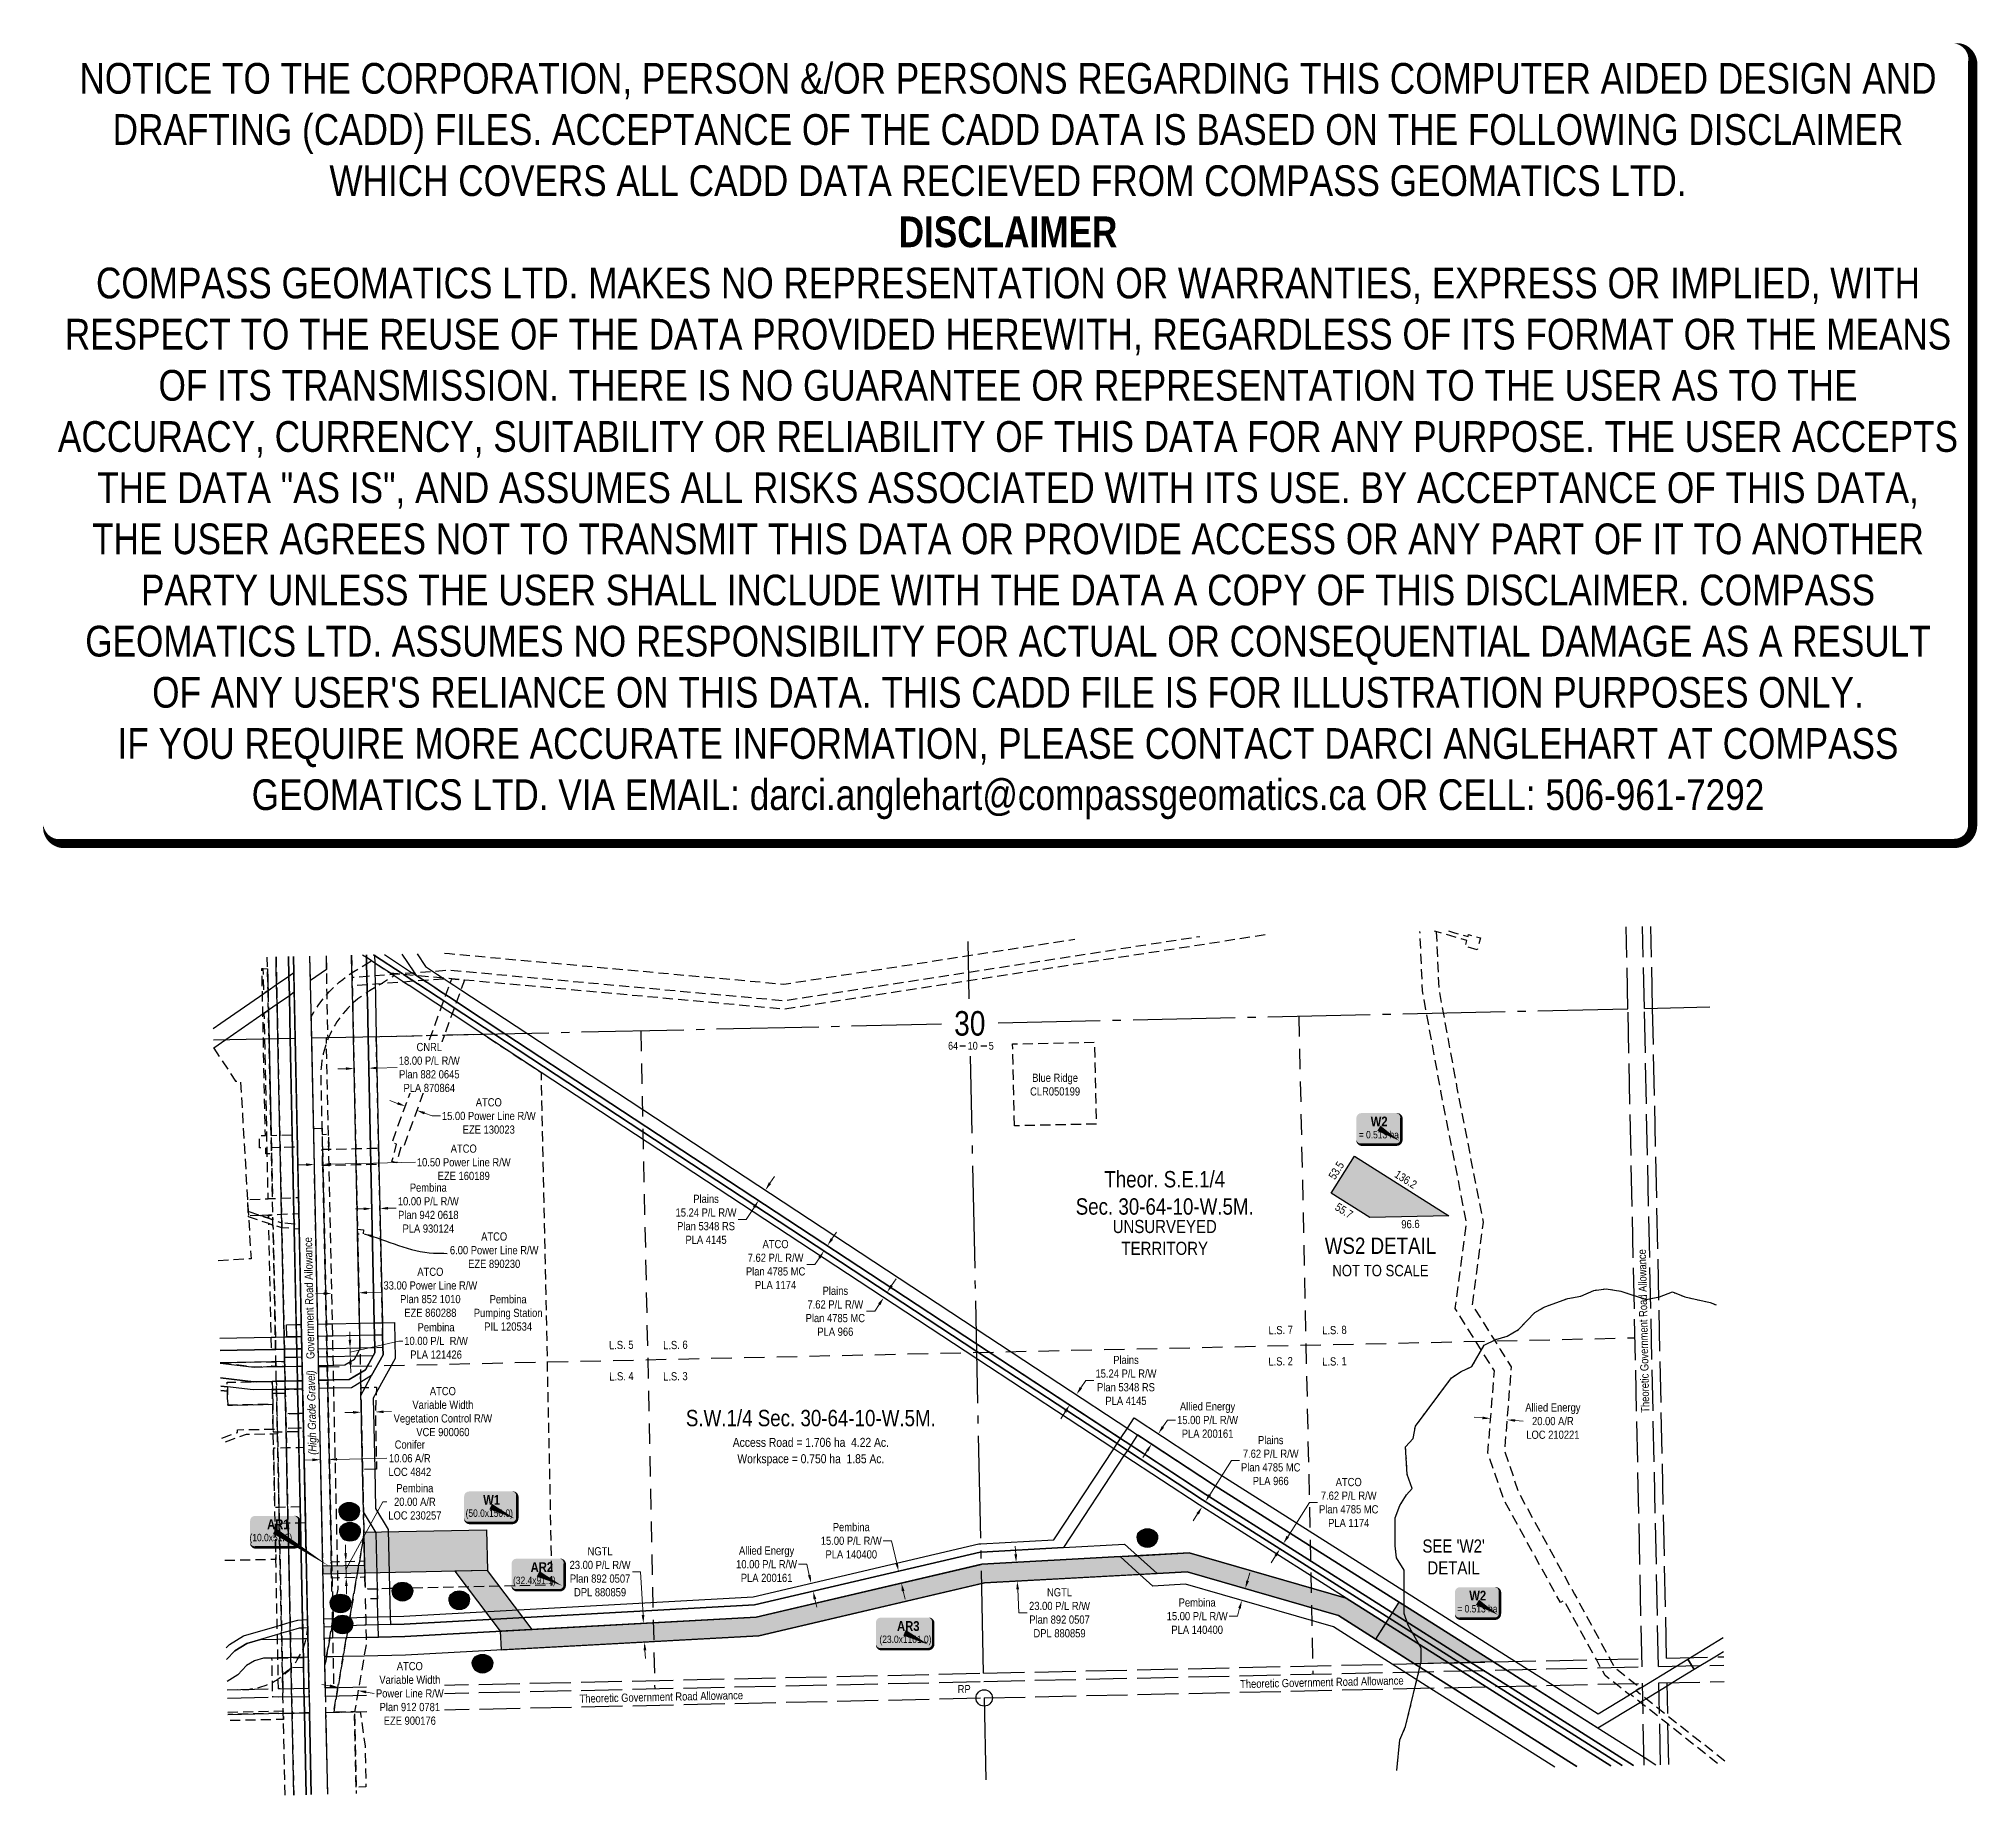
# Model space of a CAD drawing. Extents: x 595786 to 598155, y 6046687 to 6048833.
import ezdxf
from ezdxf.enums import TextEntityAlignment as Align

# ---------------------------------------------------------------- set-up
doc = ezdxf.new("R2010")
doc.units = 0
doc.header["$LTSCALE"] = 5
doc.header["$PDSIZE"] = 0.5
for name, pattern in [('foc-ACCESSROAD', [3.75, 2.5, -1.25]), ('foc-FLOWLINE', [3.75, 2.5, -1.25]), ('foc-LSD', [8, 5, -3]), ('foc-QUARTERLINE', [33, 25, -3, 2, -3]), ('foc-UNSURVEYED', [12.5, 10, -2.5]), ('foc-WHEELTRACKS', [2, 0.4, -1.6])]:
    doc.linetypes.add(name, pattern=pattern)
doc.layers.get('Defpoints').update_dxf_attribs({"color": 9})
for name, color, linetype in [('10', 1, 'Continuous'), ('35', 37, 'Continuous'), ('9', 3, 'Continuous'), ('C-SYMBOL', 7, 'Continuous'), ('CG-NOTES', 7, 'Continuous'), ('DETAIL-T', 7, 'Continuous'), ('F-AR', 190, 'foc-ACCESSROAD'), ('F-EZE', 190, 'foc-FLOWLINE'), ('F-RW', 190, 'Continuous'), ('F-VCE', 190, 'foc-FLOWLINE'), ('F-WS', 190, 'foc-ACCESSROAD'), ('L-AREAREQUIRED', 7, 'Continuous'), ('L-AREAWORK', 5, 'Continuous'), ('L-QSEC', 8, 'foc-QUARTERLINE'), ('L-ROAD-T', 7, 'Continuous'), ('L-SEC', 7, 'Continuous'), ('L-SECLBL', 7, 'Continuous'), ('L-SECTION-LSD', 7, 'foc-LSD'), ('L-UNS-T', 3, 'Continuous'), ('L-USEC', 7, 'foc-UNSURVEYED'), ('P-CROSSINGS', 250, 'Continuous'), ('P-TEMP-BLOCKS', 250, 'Continuous'), ('P-TEMP-H', 41, 'Continuous'), ('P-TEMP_ACCESS ROAD', 46, 'Continuous'), ('P-TEMP_WORKSPACE', 46, 'Continuous'), ('PLA', 7, 'Continuous'), ('T-WATER-P3', 160, 'foc-WHEELTRACKS')]:
    doc.layers.add(name, color=color, linetype=linetype)
doc.layers.add('DISCLAIMER', color=7, linetype='Continuous', plot=False)
for name, color, linetype, lineweight in [('F-AR-T', 190, 'Continuous', 9), ('F-EZE-T', 190, 'Continuous', 9), ('F-RW-T', 190, 'Continuous', 9), ('F-VCE-T', 190, 'Continuous', 9), ('F-WS-T', 190, 'Continuous', 9), ('P-TEMP-T', 46, 'Continuous', 18), ('T-TEXT', 48, 'Continuous', 18)]:
    doc.layers.add(name, color=color, linetype=linetype, lineweight=lineweight)
doc.styles.add('100L', font='ARIALN.TTF', dxfattribs={"height": 11})
doc.styles.add('175L', font='ARIALN.TTF', dxfattribs={"height": 20})
doc.styles.add('80', font='ARIALN.TTF', dxfattribs={"height": 10})
doc.styles.add('80CG', font='ARIALN.TTF', dxfattribs={"height": 10})
doc.styles.add('80L', font='ARIALN.TTF', dxfattribs={"height": 10})
doc.styles.add('80LS', font='ARIALNI.TTF', dxfattribs={"height": 10})
doc.styles.add('BOLD', font='ARIALNB.TTF')
doc.styles.add('Crossing', font='ARIALN.TTF', dxfattribs={"height": 10})
doc.styles.add('foc-LtypeFont', font='ARIALN.TTF', dxfattribs={"height": 7.35})
doc.styles.add('SIMPLEX', font='ARIALN.TTF')
doc.linetypes.add('foc-TOPO-flowdirection-NOLINE', pattern='A,0,[">",foc-LtypeFont,S=0.3,R=0,X=0,Y=-0.945],-20,[">",foc-LtypeFont,S=0.3,R=0,X=0,Y=-0.945],0', length=20)
doc.dimstyles.new('Compass 5 000', dxfattribs={"dimscale": 5, "dimtxt": 9, "dimasz": 2, "dimexe": 0.2, "dimexo": 0.0625, "dimgap": 0.5, "dimtad": 0, "dimtih": 1, "dimtoh": 1, "dimzin": 0, "dimdsep": 46, "dimtxsty": '80CG', "dimcen": 0.1, "dimse1": 1, "dimse2": 1, "dimclrd": 256, "dimclrt": 256, "dimaunit": 1, "dimadec": 4, "dimazin": 0, "dimtfac": 0.06, "dimtofl": 0, "dimtmove": 0, "dimatfit": 1, "dimfxl": 0.2, "dimtolj": 1, "dimtzin": 0, "dimlwd": -1, "dimarcsym": 0})

msp = doc.modelspace()

# ---------------------------------------------------------------- texts
at = {"layer": 'C-SYMBOL', "color": 3, "style": '175L'}
msp.add_text('S.W.1/4 Sec. 30-64-10-W.5M.', height=19.99118, dxfattribs=at).set_placement((596729.602, 6047132.248), align=Align.BOTTOM_CENTER)
at = {"layer": 'C-SYMBOL', "color": 3, "insert": (597162.063, 6047450.06), "char_height": 19.99118, "width": 215.8892, "attachment_point": 2, "style": '175L'}
msp.add_mtext('Theor. S.E.1/4\\PSec. 30-64-10-W.5M.', dxfattribs=at)
at = {"layer": 'DETAIL-T', "color": 3, "attachment_point": 5, "style": '80CG'}
for s, insert, char_height, width in [('WS2 DETAIL\\P{\\H0.7x;NOT TO SCALE}', (597425.708, 6047345.012), 19.99118, 135.50175), ("SEE 'W2'\\PDETAIL", (597515.128, 6046978.575), 15.9929, 87.72839)]:
    msp.add_mtext(s, dxfattribs=dict(at, insert=insert, char_height=char_height, width=width))
at = {"layer": 'F-EZE-T', "insert": (596342.603, 6047353.316), "char_height": 10, "width": 114.60887, "attachment_point": 5, "style": '80CG'}
msp.add_mtext('\\A1;ATCO\\P6.00 Power Line R/W\\PEZE 890230', dxfattribs=at)
at = {"layer": 'F-WS-T', "char_height": 9.99559, "attachment_point": 5, "style": '80CG'}
for s, insert, width in [('\\A1;Blue Ridge\\PCLR050199', (597028.07, 6047555.601), 60.68714), ('\\A1;Pembina\\PPumping Station\\PPIL 120534', (596359.667, 6047276.682), 83.32381)]:
    msp.add_mtext(s, dxfattribs=dict(at, insert=insert, width=width))
at = {"layer": 'L-AREAREQUIRED', "color": 5, "style": '100L'}
msp.add_text('Access Road = 1.706 ha  4.22 Ac.', height=10.99515, dxfattribs=at).set_placement((596729.602, 6047109.758), align=Align.BOTTOM_CENTER)
at = {"layer": 'L-AREAWORK', "color": 5, "style": '100L'}
msp.add_text('Workspace = 0.750 ha  1.85 Ac.', height=10.99515, dxfattribs=at).set_placement((596729.602, 6047089.767), align=Align.BOTTOM_CENTER)
at = {"layer": 'P-TEMP-T', "style": '175L'}
for s, rotation, p in [('53.5', 57.656465, (597371.718, 6047450.811)), ('136.2', 327.658157, (597456.634, 6047439.919)), ('55.7', 327.656465, (597381.251, 6047401.678)), ('96.6', 1.269245, (597462.373, 6047385.219))]:
    msp.add_text(s, height=9.9956, rotation=rotation, dxfattribs=at).set_placement(p, align=Align.MIDDLE_CENTER)

# ---------------------------------------------------------------- blocks, each defined once
blk = doc.blocks.new('L-SECLBL')
at = {"layer": '9', "color": 7}
for p, q in [((-5.1, -27.8), (-12.3, -27.8)), ((20.7, -27.8), (13.5, -27.8))]:
    blk.add_line(p, q, dxfattribs=at)
at = {"layer": '10', "color": 2, "style": 'SIMPLEX'}
blk.add_attdef('SEC', text='', height=30, dxfattribs=at).set_placement((0, 0), align=Align.MIDDLE)
at = {"layer": '10', "color": 5, "style": '80L'}
blk.add_attdef('TWP', text='', height=9.5, dxfattribs=at).set_placement((-14.4, -27.4), align=Align.MIDDLE_RIGHT)
blk.add_attdef('RGE', text='', height=9.5, dxfattribs=at).set_placement((3.6, -27.4), align=Align.MIDDLE_CENTER)
blk.add_attdef('MER', text='', height=9.5, dxfattribs=at).set_placement((23.2, -27.4), align=Align.MIDDLE_LEFT)
blk = doc.blocks.new('UT')
at = {"layer": 'L-UNS-T', "color": 3, "insert": (0, 0), "char_height": 16, "attachment_point": 5, "style": '80L'}
blk.add_mtext_dynamic_manual_height_columns('UNSURVEYED TERRITORY', width=126.414, gutter_width=47.5, heights=[0], dxfattribs=at)
blk = doc.blocks.new('label_road_hggr')
at = {"layer": 'L-ROAD-T', "style": '80L'}
blk.add_text('Government Road Allowance', height=10, dxfattribs=at).set_placement((0, 0), align=Align.MIDDLE_CENTER)
at = {"layer": 'T-TEXT', "style": '80LS'}
blk.add_text('(High Grade Gravel)', height=10, dxfattribs=at).set_placement((-140, 0), align=Align.MIDDLE_CENTER)
blk = doc.blocks.new('label_road_theoretic')
at = {"layer": 'L-ROAD-T', "style": '80L'}
blk.add_text('Theoretic Government Road Allowance', height=10, dxfattribs=at).set_placement((0, 0), align=Align.MIDDLE_CENTER)
blk = doc.blocks.new('RP')
at = {"layer": '35', "color": 3}
blk.add_circle((0, 0), 10, dxfattribs=at)
at = {"layer": '35', "color": 3, "style": '80'}
blk.add_attdef('RP_001', (-32.4, 5.8), '', height=10, dxfattribs=at)
blk = doc.blocks.new('*D428')
at = {"layer": 'Defpoints', "color": 0, "transparency": 16777216}
for p in [(597561.1, 6047157.6), (597580.3, 6047146.1), (597581.1, 6047156)]:
    blk.add_point(p, dxfattribs=at)
at = {"layer": 'F-AR-T', "transparency": 16777216}
for p, q in [((597550.4, 6047148.5), (597540.4, 6047149.3)), ((597590.2, 6047145.3), (597600.2, 6047144.5))]:
    blk.add_line(p, q, dxfattribs=at)
for points in [[(597550.5, 6047150.1), (597550.2, 6047146.8), (597560.3, 6047147.7)], [(597590.4, 6047146.9), (597590.1, 6047143.6), (597580.3, 6047146.1)]]:
    blk.add_solid(points, dxfattribs=at)
at = {"layer": 'F-AR-T', "transparency": 16777216, "insert": (597636.4, 6047144.5), "char_height": 10, "attachment_point": 5, "style": '80CG'}
blk.add_mtext('\\A1;Allied Energy\\P20.00 A/R\\PLOC 210221', dxfattribs=at)
blk = doc.blocks.new('*D429')
at = {"layer": 'Defpoints', "color": 0, "transparency": 16777216}
for p in [(597154.3, 6047129.1), (597193.9, 6047103.1), (597185.7, 6047090.5)]:
    blk.add_point(p, dxfattribs=at)
at = {"layer": 'F-RW-T', "transparency": 16777216}
for p, q in [((597159.8, 6047137.5), (597165.3, 6047145.8)), ((597165.3, 6047145.8), (597175.3, 6047145.8)), ((597140.6, 6047108.2), (597135.1, 6047099.9))]:
    blk.add_line(p, q, dxfattribs=at)
for points in [[(597158.4, 6047138.4), (597161.2, 6047136.5), (597154.3, 6047129.1)], [(597139.2, 6047109.1), (597142, 6047107.3), (597146.1, 6047116.6)]]:
    blk.add_solid(points, dxfattribs=at)
at = {"layer": 'F-RW-T', "transparency": 16777216, "insert": (597214.4, 6047145.8), "char_height": 10, "attachment_point": 5, "style": '80CG'}
blk.add_mtext('\\A1;Allied Energy\\P15.00 P/L R/W\\PPLA 200161', dxfattribs=at)
blk = doc.blocks.new('*D430')
at = {"layer": 'Defpoints', "color": 0, "transparency": 16777216}
for p in [(596730, 6046946.5), (596733.2, 6046947.2), (596735.5, 6046937.5)]:
    blk.add_point(p, dxfattribs=at)
at = {"layer": 'F-RW-T', "transparency": 16777216}
for p, q in [((596724.6, 6046969.6), (596714.6, 6046969.6)), ((596727.7, 6046956.2), (596724.6, 6046969.6)), ((596734.6, 6046927), (596736.8, 6046917.3))]:
    blk.add_line(p, q, dxfattribs=at)
for points in [[(596729.4, 6046956.6), (596726.1, 6046955.9), (596730, 6046946.5)], [(596736.2, 6046927.4), (596732.9, 6046926.6), (596732.3, 6046936.8)]]:
    blk.add_solid(points, dxfattribs=at)
at = {"layer": 'F-RW-T', "transparency": 16777216, "insert": (596675.5, 6046969.6), "char_height": 10, "attachment_point": 5, "style": '80CG'}
blk.add_mtext('\\A1;Allied Energy\\P10.00 P/L R/W\\PPLA 200161', dxfattribs=at)
blk = doc.blocks.new('*D431')
at = {"layer": 'Defpoints', "color": 0, "transparency": 16777216}
for p in [(597054.2, 6047177), (597063.4, 6047171), (597055, 6047158.2)]:
    blk.add_point(p, dxfattribs=at)
at = {"layer": 'F-RW-T', "transparency": 16777216}
for p, q in [((597059.7, 6047185.3), (597065.6, 6047194.2)), ((597065.6, 6047194.2), (597075.6, 6047194.2)), ((597040.4, 6047155.9), (597034.9, 6047147.5))]:
    blk.add_line(p, q, dxfattribs=at)
for points in [[(597058.3, 6047186.2), (597061.1, 6047184.4), (597054.2, 6047177)], [(597039, 6047156.8), (597041.8, 6047154.9), (597045.9, 6047164.2)]]:
    blk.add_solid(points, dxfattribs=at)
at = {"layer": 'F-RW-T', "transparency": 16777216, "insert": (597114.7, 6047194.2), "char_height": 10, "attachment_point": 5, "style": '80CG'}
blk.add_mtext('\\A1;Plains\\P15.24 P/L R/W\\PPlan 5348 RS\\PPLA 4145', dxfattribs=at)
blk = doc.blocks.new('*D432')
at = {"layer": 'Defpoints', "color": 0, "transparency": 16777216}
for p in [(596634.3, 6047453), (596626, 6047440.2), (596674.1, 6047426.8)]:
    blk.add_point(p, dxfattribs=at)
at = {"layer": 'F-RW-T', "transparency": 16777216}
for p, q in [((596679.6, 6047435.1), (596685.1, 6047443.5)), ((596660.3, 6047405.7), (596650.6, 6047391)), ((596650.6, 6047391), (596640.6, 6047391))]:
    blk.add_line(p, q, dxfattribs=at)
for points in [[(596678.2, 6047436.1), (596681, 6047434.2), (596674.1, 6047426.8)], [(596658.9, 6047406.6), (596661.7, 6047404.8), (596665.8, 6047414.1)]]:
    blk.add_solid(points, dxfattribs=at)
at = {"layer": 'F-RW-T', "transparency": 16777216, "insert": (596601.5, 6047391), "char_height": 10, "attachment_point": 5, "style": '80CG'}
blk.add_mtext('\\A1;Plains\\P15.24 P/L R/W\\PPlan 5348 RS\\PPLA 4145', dxfattribs=at)
blk = doc.blocks.new('*D433')
at = {"layer": 'Defpoints', "color": 0, "transparency": 16777216}
for p in [(597307, 6046994.9), (597375, 6046942.8), (597379, 6046949.3)]:
    blk.add_point(p, dxfattribs=at)
at = {"layer": 'F-RW-T', "transparency": 16777216}
for p, q in [((597312.3, 6047003.3), (597338.8, 6047045.1)), ((597338.8, 6047045.1), (597348.8, 6047045.1)), ((597297.6, 6046980), (597292.2, 6046971.5))]:
    blk.add_line(p, q, dxfattribs=at)
for points in [[(597310.9, 6047004.2), (597313.8, 6047002.4), (597307, 6046994.9)], [(597296.2, 6046980.9), (597299, 6046979.1), (597302.9, 6046988.4)]]:
    blk.add_solid(points, dxfattribs=at)
at = {"layer": 'F-RW-T', "transparency": 16777216, "insert": (597386.9, 6047045.1), "char_height": 10, "attachment_point": 5, "style": '80CG'}
blk.add_mtext('\\A1;ATCO\\P7.62 P/L R/W\\PPlan 4785 MC\\PPLA 1174', dxfattribs=at)
blk = doc.blocks.new('*D434')
at = {"layer": 'Defpoints', "color": 0, "transparency": 16777216}
for p in [(596727.4, 6047364.4), (596731.6, 6047370.8), (596749.8, 6047358.8)]:
    blk.add_point(p, dxfattribs=at)
at = {"layer": 'F-RW-T', "transparency": 16777216}
for p, q in [((596755.3, 6047367.2), (596760.8, 6047375.5)), ((596734.6, 6047335.8), (596724.6, 6047335.8)), ((596740.1, 6047344.1), (596734.6, 6047335.8))]:
    blk.add_line(p, q, dxfattribs=at)
for points in [[(596753.9, 6047368.1), (596756.7, 6047366.3), (596749.8, 6047358.8)], [(596738.7, 6047345), (596741.5, 6047343.2), (596745.6, 6047352.5)]]:
    blk.add_solid(points, dxfattribs=at)
at = {"layer": 'F-RW-T', "transparency": 16777216, "insert": (596686.5, 6047335.8), "char_height": 10, "attachment_point": 5, "style": '80CG'}
blk.add_mtext('\\A1;ATCO\\P7.62 P/L R/W\\PPlan 4785 MC\\PPLA 1174', dxfattribs=at)
blk = doc.blocks.new('*D435')
at = {"layer": 'Defpoints', "color": 0, "transparency": 16777216}
for p in [(596775.4, 6047323.8), (596779.6, 6047330.1), (596822.7, 6047301.8)]:
    blk.add_point(p, dxfattribs=at)
at = {"layer": 'F-RW-T', "transparency": 16777216}
for p, q in [((596828.2, 6047310.1), (596833.7, 6047318.5)), ((596813.1, 6047287), (596807.6, 6047278.7)), ((596807.6, 6047278.7), (596797.6, 6047278.7))]:
    blk.add_line(p, q, dxfattribs=at)
for points in [[(596826.8, 6047311), (596829.6, 6047309.2), (596822.7, 6047301.8)], [(596811.7, 6047288), (596814.5, 6047286.1), (596818.6, 6047295.4)]]:
    blk.add_solid(points, dxfattribs=at)
at = {"layer": 'F-RW-T', "transparency": 16777216, "insert": (596759.5, 6047278.7), "char_height": 10, "attachment_point": 5, "style": '80CG'}
blk.add_mtext('\\A1;Plains\\P7.62 P/L R/W\\PPlan 4785 MC\\PPLA 966', dxfattribs=at)
blk = doc.blocks.new('*D436')
at = {"layer": 'Defpoints', "color": 0, "transparency": 16777216}
for p in [(597211.8, 6047046.2), (597432.3, 6046897.5), (597436.3, 6046904)]:
    blk.add_point(p, dxfattribs=at)
at = {"layer": 'F-RW-T', "transparency": 16777216}
for p, q in [((597217.1, 6047054.6), (597243.5, 6047096.3)), ((597243.5, 6047096.3), (597253.5, 6047096.3)), ((597202.3, 6047031.3), (597197, 6047022.8))]:
    blk.add_line(p, q, dxfattribs=at)
for points in [[(597215.7, 6047055.5), (597218.5, 6047053.7), (597211.8, 6047046.2)], [(597200.9, 6047032.2), (597203.8, 6047030.4), (597207.7, 6047039.7)]]:
    blk.add_solid(points, dxfattribs=at)
at = {"layer": 'F-RW-T', "transparency": 16777216, "insert": (597291.6, 6047096.3), "char_height": 10, "attachment_point": 5, "style": '80CG'}
blk.add_mtext('\\A1;Plains\\P7.62 P/L R/W\\PPlan 4785 MC\\PPLA 966', dxfattribs=at)
blk = doc.blocks.new('*D437')
at = {"layer": 'Defpoints', "color": 0, "transparency": 16777216}
for p in [(596999.5, 6046973), (596981.8, 6046949), (597000.8, 6046950)]:
    blk.add_point(p, dxfattribs=at)
at = {"layer": 'F-RW-T', "transparency": 16777216}
for p, q in [((596980, 6046981.9), (596979.4, 6046991.9)), ((596982.4, 6046939), (596983.9, 6046910.3)), ((596983.9, 6046910.3), (596993.9, 6046910.3))]:
    blk.add_line(p, q, dxfattribs=at)
for points in [[(596981.7, 6046982), (596978.3, 6046981.8), (596980.5, 6046971.9)], [(596984, 6046939.1), (596980.7, 6046938.9), (596981.8, 6046949)]]:
    blk.add_solid(points, dxfattribs=at)
at = {"layer": 'F-RW-T', "transparency": 16777216, "insert": (597033.5, 6046910.3), "char_height": 10, "attachment_point": 5, "style": '80CG'}
blk.add_mtext('\\A1;NGTL\\P23.00 P/L R/W\\PPlan 892 0507\\PDPL 880859', dxfattribs=at)
blk = doc.blocks.new('*D438')
at = {"layer": 'Defpoints', "color": 0, "transparency": 16777216}
for p in [(596392.1, 6046890.2), (596525, 6046897.5), (596393.3, 6046867.2)]:
    blk.add_point(p, dxfattribs=at)
at = {"layer": 'F-RW-T', "transparency": 16777216}
for p, q in [((596521.5, 6046960.4), (596511.5, 6046960.4)), ((596524.5, 6046907.5), (596521.5, 6046960.4)), ((596526.8, 6046864.5), (596527.4, 6046854.6))]:
    blk.add_line(p, q, dxfattribs=at)
for points in [[(596526.1, 6046907.6), (596522.8, 6046907.4), (596525, 6046897.5)], [(596528.5, 6046864.6), (596525.2, 6046864.5), (596526.3, 6046874.5)]]:
    blk.add_solid(points, dxfattribs=at)
at = {"layer": 'F-RW-T', "transparency": 16777216, "insert": (596472, 6046960.4), "char_height": 10, "attachment_point": 5, "style": '80CG'}
blk.add_mtext('\\A1;NGTL\\P23.00 P/L R/W\\PPlan 892 0507\\PDPL 880859', dxfattribs=at)
blk = doc.blocks.new('*D439')
at = {"layer": 'Defpoints', "color": 0, "transparency": 16777216}
for p in [(597262.5, 6046939.3), (597256.3, 6046925.5), (597258.3, 6046924.9)]:
    blk.add_point(p, dxfattribs=at)
at = {"layer": 'F-RW-T', "transparency": 16777216}
for p, q in [((597263.3, 6046949.5), (597266, 6046959.1)), ((597250.8, 6046906.2), (597240.8, 6046906.2)), ((597253.5, 6046915.8), (597250.8, 6046906.2))]:
    blk.add_line(p, q, dxfattribs=at)
for points in [[(597261.7, 6046949.9), (597264.9, 6046949), (597260.5, 6046939.9)], [(597251.9, 6046916.3), (597255.1, 6046915.4), (597256.3, 6046925.5)]]:
    blk.add_solid(points, dxfattribs=at)
at = {"layer": 'F-RW-T', "transparency": 16777216, "insert": (597201.7, 6046906.2), "char_height": 10, "attachment_point": 5, "style": '80CG'}
blk.add_mtext('\\A1;Pembina\\P15.00 P/L R/W\\PPLA 140400', dxfattribs=at)
blk = doc.blocks.new('*D440')
at = {"layer": 'Defpoints', "color": 0, "transparency": 16777216}
for p in [(596808.2, 6046954.5), (596836.8, 6046961.2), (596811.7, 6046939.9)]:
    blk.add_point(p, dxfattribs=at)
at = {"layer": 'F-RW-T', "transparency": 16777216}
for p, q in [((596828.1, 6046998.3), (596818.1, 6046998.3)), ((596834.5, 6046970.9), (596828.1, 6046998.3)), ((596842.4, 6046936.8), (596844.7, 6046927.1))]:
    blk.add_line(p, q, dxfattribs=at)
for points in [[(596836.1, 6046971.3), (596832.9, 6046970.5), (596836.8, 6046961.2)], [(596844.1, 6046937.2), (596840.8, 6046936.5), (596840.2, 6046946.6)]]:
    blk.add_solid(points, dxfattribs=at)
at = {"layer": 'F-RW-T', "transparency": 16777216, "insert": (596779, 6046998.3), "char_height": 10, "attachment_point": 5, "style": '80CG'}
blk.add_mtext('\\A1;Pembina\\P15.00 P/L R/W\\PPLA 140400', dxfattribs=at)
blk = doc.blocks.new('*D441')
at = {"layer": 'Defpoints', "color": 0, "transparency": 16777216}
for p in [(596161.3, 6046973.2), (596161.4, 6046973.2), (596161.8, 6046953.2)]:
    blk.add_point(p, dxfattribs=at)
at = {"layer": 'F-AR-T', "transparency": 16777216}
for p, q in [((596161.5, 6046963.2), (596206.4, 6047045.9)), ((596206.4, 6047045.9), (596211.4, 6047045.9)), ((596161.1, 6046983.2), (596160.9, 6046993.2)), ((596161.8, 6046953.2), (596161.3, 6046973.2)), ((596162, 6046943.2), (596162.2, 6046933.2))]:
    blk.add_line(p, q, dxfattribs=at)
for points in [[(596162.7, 6046983.2), (596159.4, 6046983.1), (596161.3, 6046973.2)], [(596163.6, 6046943.2), (596160.3, 6046943.2), (596161.8, 6046953.2)]]:
    blk.add_solid(points, dxfattribs=at)
at = {"layer": 'F-AR-T', "transparency": 16777216, "insert": (596245.7, 6047045.9), "char_height": 10, "attachment_point": 5, "style": '80CG'}
blk.add_mtext('\\A1;Pembina\\P20.00 A/R\\PLOC 230257', dxfattribs=at)
blk = doc.blocks.new('*D442')
at = {"layer": 'Defpoints', "color": 0, "transparency": 16777216}
for p in [(596156.8, 6046849.3), (596181.5, 6046845), (596176.4, 6046815.2)]:
    blk.add_point(p, dxfattribs=at)
at = {"layer": 'F-EZE-T', "transparency": 16777216}
for p, q in [((596141.8, 6046821.1), (596131.9, 6046822.7)), ((596186.3, 6046813.5), (596196.1, 6046811.8))]:
    blk.add_line(p, q, dxfattribs=at)
for points in [[(596142.1, 6046822.7), (596141.5, 6046819.4), (596151.7, 6046819.4)], [(596186.5, 6046815.1), (596186, 6046811.8), (596176.4, 6046815.2)]]:
    blk.add_solid(points, dxfattribs=at)
at = {"layer": 'F-EZE-T', "transparency": 16777216, "insert": (596239.5, 6046811.8), "char_height": 10, "attachment_point": 5, "style": '80CG', "bg_fill": 3, "box_fill_scale": 1.1, "bg_fill_color": 256, "bg_fill_true_color": 13158600, "bg_fill_transparency": 0}
blk.add_mtext('\\A1;ATCO\\PVariable Width\\PPower Line R/W\\PPlan 912 0781\\PEZE 900176', dxfattribs=at)
blk = doc.blocks.new('*D443')
at = {"layer": 'Defpoints', "color": 0, "transparency": 16777216}
for p in [(596143.5, 6047335.1), (596176.4, 6047335.8), (596177.1, 6047301.3)]:
    blk.add_point(p, dxfattribs=at)
at = {"layer": 'F-EZE-T', "transparency": 16777216}
for p, q in [((596134.2, 6047300.4), (596124.2, 6047300.2)), ((596187.1, 6047301.5), (596205, 6047301.9))]:
    blk.add_line(p, q, dxfattribs=at)
for points in [[(596134.2, 6047302), (596134.2, 6047298.7), (596144.2, 6047300.6)], [(596187.1, 6047303.2), (596187.2, 6047299.8), (596177.1, 6047301.3)]]:
    blk.add_solid(points, dxfattribs=at)
at = {"layer": 'F-EZE-T', "transparency": 16777216, "insert": (596264.6, 6047301.9), "char_height": 10, "attachment_point": 5, "style": '80CG'}
blk.add_mtext('\\A1;ATCO\\P33.00 Power Line R/W\\PPlan 852 1010\\PEZE 860288', dxfattribs=at)
blk = doc.blocks.new('*D444')
at = {"layer": 'Defpoints', "color": 0, "transparency": 16777216}
for p in [(596140.6, 6047097.6), (596131.2, 6047062.9), (596141.3, 6047063.1)]:
    blk.add_point(p, dxfattribs=at)
at = {"layer": 'F-AR-T', "transparency": 16777216}
for p, q in [((596120.5, 6047097.2), (596110.5, 6047097)), ((596150.6, 6047097.8), (596211.6, 6047099.1))]:
    blk.add_line(p, q, dxfattribs=at)
for points in [[(596120.4, 6047098.9), (596120.5, 6047095.5), (596130.5, 6047097.4)], [(596150.5, 6047099.5), (596150.6, 6047096.2), (596140.6, 6047097.6)]]:
    blk.add_solid(points, dxfattribs=at)
at = {"layer": 'F-AR-T', "transparency": 16777216, "insert": (596239.5, 6047099.1), "char_height": 10, "attachment_point": 5, "style": '80CG'}
blk.add_mtext('\\A1;Conifer\\P10.06 A/R\\PLOC 4842', dxfattribs=at)
blk = doc.blocks.new('*D445')
at = {"layer": 'Defpoints', "color": 0, "transparency": 16777216}
for p in [(596197.4, 6047155.7), (596180.6, 6047140.7), (596197.7, 6047141.1)]:
    blk.add_point(p, dxfattribs=at)
at = {"layer": 'F-VCE-T', "transparency": 16777216}
for p, q in [((596170.2, 6047155.1), (596160.2, 6047154.9)), ((596207.3, 6047155.9), (596217.3, 6047156.1))]:
    blk.add_line(p, q, dxfattribs=at)
for points in [[(596170.2, 6047156.8), (596170.3, 6047153.5), (596180.2, 6047155.4)], [(596207.3, 6047157.6), (596207.4, 6047154.3), (596197.4, 6047155.7)]]:
    blk.add_solid(points, dxfattribs=at)
at = {"layer": 'F-VCE-T', "transparency": 16777216, "insert": (596279.9, 6047156.1), "char_height": 10, "attachment_point": 5, "style": '80CG'}
blk.add_mtext('\\A1;ATCO\\PVariable Width\\PVegetation Control R/W\\PVCE 900060', dxfattribs=at)
blk = doc.blocks.new('*D446')
at = {"layer": 'Defpoints', "color": 0, "transparency": 16777216}
for p in [(596133.4, 6047458.3), (596123.8, 6047411.7), (596134.4, 6047411.9)]:
    blk.add_point(p, dxfattribs=at)
at = {"layer": 'F-EZE-T', "transparency": 16777216}
for p, q in [((596112.8, 6047457.8), (596102.8, 6047457.6)), ((596143.4, 6047458.5), (596246.3, 6047460.7))]:
    blk.add_line(p, q, dxfattribs=at)
for points in [[(596112.8, 6047459.5), (596112.9, 6047456.1), (596122.8, 6047458)], [(596143.3, 6047460.1), (596143.4, 6047456.8), (596133.4, 6047458.3)]]:
    blk.add_solid(points, dxfattribs=at)
at = {"layer": 'F-EZE-T', "transparency": 16777216, "insert": (596305.4, 6047460.7), "char_height": 10, "attachment_point": 5, "style": '80CG'}
blk.add_mtext('\\A1;ATCO\\P10.50 Power Line R/W\\PEZE 160189', dxfattribs=at)
blk = doc.blocks.new('*D447')
at = {"layer": 'Defpoints', "color": 0, "transparency": 16777216}
for p in [(596189.3, 6047575.7), (596174.2, 6047441.7), (596192.2, 6047442.1)]:
    blk.add_point(p, dxfattribs=at)
at = {"layer": 'F-RW-T', "transparency": 16777216}
for p, q in [((596161.4, 6047575.1), (596151.4, 6047574.9)), ((596199.3, 6047575.9), (596224.2, 6047576.5))]:
    blk.add_line(p, q, dxfattribs=at)
for points in [[(596161.3, 6047576.8), (596161.4, 6047573.5), (596171.4, 6047575.3)], [(596199.3, 6047577.6), (596199.4, 6047574.3), (596189.3, 6047575.7)]]:
    blk.add_solid(points, dxfattribs=at)
at = {"layer": 'F-RW-T', "transparency": 16777216, "insert": (596263.3, 6047576.5), "char_height": 10, "attachment_point": 5, "style": '80CG', "bg_fill": 3, "box_fill_scale": 1.1, "bg_fill_color": 256, "bg_fill_true_color": 13158600, "bg_fill_transparency": 0}
blk.add_mtext('\\A1;CNRL\\P18.00 P/L R/W\\PPlan 882 0645\\PPLA 870864', dxfattribs=at)
blk = doc.blocks.new('*D448')
at = {"layer": 'Defpoints', "color": 0, "transparency": 16777216}
for p in [(596239.9, 6047545.6), (596248.1, 6047524.2), (596254, 6047540.4)]:
    blk.add_point(p, dxfattribs=at)
at = {"layer": 'F-EZE-T', "transparency": 16777216}
for p, q in [((596224.6, 6047532.7), (596215.2, 6047536.2)), ((596257.5, 6047520.7), (596266.9, 6047517.3)), ((596266.9, 6047517.3), (596276.9, 6047517.3))]:
    blk.add_line(p, q, dxfattribs=at)
for points in [[(596225.2, 6047534.3), (596224, 6047531.2), (596234, 6047529.3)], [(596258.1, 6047522.3), (596256.9, 6047519.2), (596248.1, 6047524.2)]]:
    blk.add_solid(points, dxfattribs=at)
at = {"layer": 'F-EZE-T', "transparency": 16777216, "insert": (596336, 6047517.3), "char_height": 10, "attachment_point": 5, "style": '80CG'}
blk.add_mtext('\\A1;ATCO\\P15.00 Power Line R/W\\PEZE 130023', dxfattribs=at)
blk = doc.blocks.new('*D449')
at = {"layer": 'Defpoints', "color": 0, "transparency": 16777216}
for p in [(596203, 6047404.3), (596194.3, 6047343.4), (596204.3, 6047343.7)]:
    blk.add_point(p, dxfattribs=at)
at = {"layer": 'F-RW-T', "transparency": 16777216}
for p, q in [((596183, 6047403.9), (596173, 6047403.7)), ((596213, 6047404.5), (596223, 6047404.7))]:
    blk.add_line(p, q, dxfattribs=at)
for points in [[(596182.9, 6047405.6), (596183, 6047402.2), (596193, 6047404.1)], [(596212.9, 6047406.2), (596213, 6047402.9), (596203, 6047404.3)]]:
    blk.add_solid(points, dxfattribs=at)
at = {"layer": 'F-RW-T', "transparency": 16777216, "insert": (596262.1, 6047404.7), "char_height": 10, "attachment_point": 5, "style": '80CG'}
blk.add_mtext('\\A1;Pembina\\P10.00 P/L R/W\\PPlan 942 0618\\PPLA 930124', dxfattribs=at)
blk = doc.blocks.new('*D450')
at = {"layer": 'Defpoints', "color": 0, "transparency": 16777216}
for p in [(596163.8, 6047233.8), (596164.1, 6047223.6), (596166.8, 6047223.7)]:
    blk.add_point(p, dxfattribs=at)
at = {"layer": 'F-RW-T', "transparency": 16777216}
for p, q in [((596166.2, 6047243.8), (596166, 6047253.8)), ((596166.6, 6047228.8), (596225.9, 6047242.4)), ((596225.9, 6047242.4), (596230.9, 6047242.4)), ((596166.5, 6047233.8), (596166.8, 6047223.7)), ((596167, 6047213.7), (596167.3, 6047203.7))]:
    blk.add_line(p, q, dxfattribs=at)
for points in [[(596167.9, 6047243.9), (596164.6, 6047243.8), (596166.5, 6047233.8)], [(596168.7, 6047213.7), (596165.4, 6047213.6), (596166.8, 6047223.7)]]:
    blk.add_solid(points, dxfattribs=at)
at = {"layer": 'F-RW-T', "transparency": 16777216, "insert": (596271.6, 6047242.4), "char_height": 10, "attachment_point": 5, "style": '80CG'}
blk.add_mtext('\\A1;Pembina\\P10.00 P/L  R/W\\PPLA 121426', dxfattribs=at)
blk = doc.blocks.new('*U451')
at = {"true_color": 0xff8aff}
h = blk.add_hatch(color=211, dxfattribs=at)
edge = h.paths.add_edge_path()
edge.add_line((-24, -20), (24, -20))
edge.add_arc((24, -14), 6, 270, 360)
edge.add_line((30, -14), (30, 12.5))
edge.add_arc((24, 12.5), 6, 0, 90)
edge.add_line((24, 18.5), (-24, 18.5))
edge.add_arc((-24, 12.5), 6, 90, 180)
edge.add_line((-30, 12.5), (-30, -14))
edge.add_arc((-24, -14), 6, 180, 270)
at = {"color": 250, "flags": 128}
blk.add_lwpolyline([(-24, -20, 3, 3, 0), (24, -20, 3, 3, 0.414214), (30, -14, 3, 3, 0), (30, 12.5, 3, 0, 0.414214), (24, 18.5, 0, 0, 0), (-24, 18.5, 0, 0, 0.414214), (-30, 12.5, 0, 0, 0), (-30, -14, 0, 3, 0.414214)], format="xyseb", close=True, dxfattribs=at)
at = {"flags": 128}
blk.add_lwpolyline([(67.3, -43.5, 0, 7.5, 0), (0, 0, 0, 0, 0)], format="xyseb", dxfattribs=at)
at = {"color": 250}
for tag, p, height, style in [('TEMP_AREA_W1_001', (-9.2, 2.2), 12, 'BOLD'), ('ENTER_TEXT_001', (-30.7, -12.5), 9, '80')]:
    blk.add_attdef(tag, p, '', height=height, dxfattribs=dict(at, style=style))
blk = doc.blocks.new('*U452')
at = {"true_color": 0xff8aff}
h = blk.add_hatch(color=211, dxfattribs=at)
edge = h.paths.add_edge_path()
edge.add_line((-26.5, -20), (26.5, -20))
edge.add_arc((26.5, -14), 6, 270, 360)
edge.add_line((32.5, -14), (32.5, 12.5))
edge.add_arc((26.5, 12.5), 6, 0, 90)
edge.add_line((26.5, 18.5), (-26.5, 18.5))
edge.add_arc((-26.5, 12.5), 6, 90, 180)
edge.add_line((-32.5, 12.5), (-32.5, -14))
edge.add_arc((-26.5, -14), 6, 180, 270)
at = {"color": 250, "flags": 128}
blk.add_lwpolyline([(-26.5, -20, 3, 3, 0), (26.5, -20, 3, 3, 0.414214), (32.5, -14, 3, 3, 0), (32.5, 12.5, 3, 0, 0.414214), (26.5, 18.5, 0, 0, 0), (-26.5, 18.5, 0, 0, 0.414214), (-32.5, 12.5, 0, 0, 0), (-32.5, -14, 0, 3, 0.414214)], format="xyseb", close=True, dxfattribs=at)
at = {"flags": 128}
blk.add_lwpolyline([(29.2, -14.5, 0, 7.5, 0), (0, 0, 0, 0, 0)], format="xyseb", dxfattribs=at)
at = {"color": 250}
for tag, p, height, style in [('TEMP_AREA_W1_001', (-9.2, 2.2), 12, 'BOLD'), ('ENTER_TEXT_001', (-30.7, -12.5), 9, '80')]:
    blk.add_attdef(tag, p, '', height=height, dxfattribs=dict(at, style=style))
blk = doc.blocks.new('*U453')
at = {"true_color": 0xff8aff}
h = blk.add_hatch(color=211, dxfattribs=at)
edge = h.paths.add_edge_path()
edge.add_line((-29, -20), (29, -20))
edge.add_arc((29, -14), 6, 270, 360)
edge.add_line((35, -14), (35, 12.5))
edge.add_arc((29, 12.5), 6, 0, 90)
edge.add_line((29, 18.5), (-29, 18.5))
edge.add_arc((-29, 12.5), 6, 90, 180)
edge.add_line((-35, 12.5), (-35, -14))
edge.add_arc((-29, -14), 6, 180, 270)
at = {"color": 250, "flags": 128}
blk.add_lwpolyline([(-29, -20, 3, 3, 0), (29, -20, 3, 3, 0.414214), (35, -14, 3, 3, 0), (35, 12.5, 3, 0, 0.414214), (29, 18.5, 0, 0, 0), (-29, 18.5, 0, 0, 0.414214), (-35, 12.5, 0, 0, 0), (-35, -14, 0, 3, 0.414214)], format="xyseb", close=True, dxfattribs=at)
at = {"flags": 128}
blk.add_lwpolyline([(29.2, -14.5, 0, 7.5, 0), (0, 0, 0, 0, 0)], format="xyseb", dxfattribs=at)
at = {"color": 250}
for tag, p, height, style in [('TEMP_AREA_W1_001', (-9.2, 2.2), 12, 'BOLD'), ('ENTER_TEXT_001', (-30.7, -12.5), 9, '80')]:
    blk.add_attdef(tag, p, '', height=height, dxfattribs=dict(at, style=style))
blk = doc.blocks.new('*U454')
at = {"true_color": 0xff8aff}
h = blk.add_hatch(color=211, dxfattribs=at)
edge = h.paths.add_edge_path()
edge.add_line((-21.5, -20), (21.5, -20))
edge.add_arc((21.5, -14), 6, 270, 360)
edge.add_line((27.5, -14), (27.5, 12.5))
edge.add_arc((21.5, 12.5), 6, 0, 90)
edge.add_line((21.5, 18.5), (-21.5, 18.5))
edge.add_arc((-21.5, 12.5), 6, 90, 180)
edge.add_line((-27.5, 12.5), (-27.5, -14))
edge.add_arc((-21.5, -14), 6, 180, 270)
at = {"color": 250, "flags": 128}
blk.add_lwpolyline([(-21.5, -20, 3, 3, 0), (21.5, -20, 3, 3, 0.414214), (27.5, -14, 3, 3, 0), (27.5, 12.5, 3, 0, 0.414214), (21.5, 18.5, 0, 0, 0), (-21.5, 18.5, 0, 0, 0.414214), (-27.5, 12.5, 0, 0, 0), (-27.5, -14, 0, 3, 0.414214)], format="xyseb", close=True, dxfattribs=at)
at = {"flags": 128}
blk.add_lwpolyline([(25.2, -15.4, 0, 7.5, 0), (0, 0, 0, 0, 0)], format="xyseb", dxfattribs=at)
at = {"color": 250}
for tag, p, height, style in [('TEMP_AREA_W1_001', (-9.2, 2.2), 12, 'BOLD'), ('ENTER_TEXT_001', (-30.7, -12.5), 9, '80')]:
    blk.add_attdef(tag, p, '', height=height, dxfattribs=dict(at, style=style))
blk = doc.blocks.new('xing2')
h = blk.add_hatch(color=50)
h.dxf.hatch_style = 1
edge = h.paths.add_edge_path()
edge.add_ellipse((0, 0), major_axis=(-12.5, 0), ratio=0.816297, start_angle=0, end_angle=360)
h = blk.add_hatch(color=250)
h.dxf.hatch_style = 1
edge = h.paths.add_edge_path()
edge.add_ellipse((0, -2), major_axis=(-12.5, 0), ratio=0.816297, start_angle=0, end_angle=180)
edge.add_line((12.5, -2), (12.5, 0))
edge.add_ellipse((0, 0), major_axis=(-12.5, 0), ratio=0.816297, start_angle=0, end_angle=180, ccw=False)
edge.add_line((-12.5, 0), (-12.5, -2))
at = {"color": 250}
blk.add_ellipse((0, 0), major_axis=(-12.5, 0), ratio=0.816297, dxfattribs=at)
blk.add_ellipse((0, -2), major_axis=(-12.5, 0), ratio=0.816297, start_param=0, end_param=3.141593, dxfattribs=at)
at = {"color": 250, "style": 'Crossing'}
blk.add_attdef('CROSSING', text='', height=9, dxfattribs=at).set_placement((0.1, 0), align=Align.MIDDLE_CENTER)
at = {"color": 250, "style": 'Crossing', "flags": 1}
for tag, p in [('DESCRIPTION', (0.1, -25.8)), ('OWNER', (0.1, -12.5)), ('LOCATION', (0.1, -39.3)), ('DWG_REF', (0.1, -52.8))]:
    blk.add_attdef(tag, text='', height=9, dxfattribs=at).set_placement(p, align=Align.MIDDLE_CENTER)
blk = doc.blocks.new('Disclaimer_Legal')
at = {"layer": 'DISCLAIMER', "color": 254, "flags": 128}
blk.add_lwpolyline([(-3612.9, -1104.6, 37.5, 37.5, 0), (4096.1, -1104.6, 37.5, 37.5, 0.414214), (4171.1, -1029.6, 37.5, 37.5, 0), (4171.1, 2078.7, 37.5, 0, 0.414214), (4096.1, 2153.7, 0, 0, 0), (-3612.9, 2153.7, 0, 0, 0.414214), (-3687.9, 2078.7, 0, 0, 0), (-3687.9, -1029.6, 0, 37.5, 0.414214)], format="xyseb", close=True, dxfattribs=at)
at = {"layer": 'DISCLAIMER', "color": 254, "insert": (241.6, 533.9), "char_height": 125, "width": 7717.568, "attachment_point": 5, "style": '80'}
blk.add_mtext('NOTICE TO THE CORPORATION, PERSON &/OR PERSONS REGARDING THIS COMPUTER AIDED DESIGN AND DRAFTING (CADD) FILES. ACCEPTANCE OF THE CADD DATA IS BASED ON THE FOLLOWING DISCLAIMER WHICH COVERS ALL CADD DATA RECIEVED FROM COMPASS GEOMATICS LTD.\\P{\\fArial Narrow|b1|i0|c0|p34;DISCLAIMER}\\PCOMPASS GEOMATICS LTD. MAKES NO REPRESENTATION OR WARRANTIES, EXPRESS OR IMPLIED, WITH RESPECT TO THE REUSE OF THE DATA PROVIDED HEREWITH, REGARDLESS OF ITS FORMAT OR THE MEANS OF ITS TRANSMISSION. THERE IS NO GUARANTEE OR REPRESENTATION TO THE USER AS TO THE ACCURACY, CURRENCY, SUITABILITY OR RELIABILITY OF THIS DATA FOR ANY PURPOSE. THE USER ACCEPTS THE DATA "AS IS", AND ASSUMES ALL RISKS ASSOCIATED WITH ITS USE. BY ACCEPTANCE OF THIS DATA, THE USER AGREES NOT TO TRANSMIT THIS DATA OR PROVIDE ACCESS OR ANY PART OF IT TO ANOTHER PARTY UNLESS THE USER SHALL INCLUDE WITH THE DATA A COPY OF THIS DISCLAIMER. COMPASS GEOMATICS LTD. ASSUMES NO RESPONSIBILITY FOR ACTUAL OR CONSEQUENTIAL DAMAGE AS A RESULT OF ANY USER\'S RELIANCE ON THIS DATA. THIS CADD FILE IS FOR ILLUSTRATION PURPOSES ONLY.\\PIF YOU REQUIRE MORE ACCURATE INFORMATION, PLEASE CONTACT DARCI ANGLEHART AT COMPASS GEOMATICS LTD. VIA EMAIL: darci.anglehart@compassgeomatics.ca OR CELL: 506-961-7292', dxfattribs=at)

# ---------------------------------------------------------------- dimensions: what is measured, and where the dimension line sits
at = {"layer": 'F-AR-T'}
dim = msp.add_aligned_dim(p1=(597561.144, 6047157.609), p2=(597581.071, 6047156), distance=-9.972, text='Allied Energy\\P20.00 A/R\\PLOC 210221', dimstyle='Compass 5 000', dxfattribs=at)
dim.commit()
dim.dimension.update_dxf_attribs({"geometry": '*D428', "text_midpoint": (597636.401, 6047144.451)})
dim = msp.add_linear_dim(base=(596140.554, 6047097.637), p1=(596131.211, 6047062.9), p2=(596141.284, 6047063.113), angle=1.212152, text='Conifer\\P10.06 A/R\\PLOC 4842', dimstyle='Compass 5 000', dxfattribs=at)
dim.commit()
dim.dimension.update_dxf_attribs({"geometry": '*D444', "text_midpoint": (596239.524, 6047099.141), "dimtype": 161})
dim = msp.add_linear_dim(base=(596161.302, 6046973.178), p1=(596161.84, 6046953.194), p2=(596161.391, 6046973.18), angle=91.287108, text='Pembina\\P20.00 A/R\\PLOC 230257', dimstyle='Compass 5 000', override={"dimtmove": 1}, dxfattribs=at)
dim.commit()
dim.dimension.update_dxf_attribs({"geometry": '*D441', "text_midpoint": (596213.929, 6047045.948), "dimtype": 161})
at = {"layer": 'F-EZE-T'}
for base, p1, p2, angle, text, picture, middle in [((596248.094, 6047524.171), (596239.946, 6047545.563), (596254.027, 6047540.422), 339.94447, 'ATCO\\P15.00 Power Line R/W\\PEZE 130023', '*D448', (596336.022, 6047517.312)), ((596133.358, 6047458.252), (596123.83, 6047411.683), (596134.373, 6047411.914), 1.255176, 'ATCO\\P10.50 Power Line R/W\\PEZE 160189', '*D446', (596305.423, 6047460.726)), ((596177.148, 6047301.278), (596143.458, 6047335.144), (596176.422, 6047335.837), 1.204821, 'ATCO\\P33.00 Power Line R/W\\PPlan 852 1010\\PEZE 860288', '*D443', (596264.556, 6047301.865))]:
    dim = msp.add_linear_dim(base=base, p1=p1, p2=p2, angle=angle, text=text, dimstyle='Compass 5 000', dxfattribs=at)
    dim.commit()
    dim.dimension.update_dxf_attribs({"geometry": picture, "text_midpoint": middle, "dimtype": 161})
at = {"layer": 'F-RW-T', "color": 3}
for base, p1, p2, angle, text, picture, middle in [((596202.972, 6047404.313), (596194.262, 6047343.439), (596204.256, 6047343.65), 1.21276, 'Pembina\\P10.00 P/L R/W\\PPlan 942 0618\\PPLA 930124', '*D449', (596262.053, 6047404.737)), ((596674.142, 6047426.791), (596625.963, 6047440.228), (596634.332, 6047452.959), 56.682221, 'Plains\\P15.24 P/L R/W\\PPlan 5348 RS\\PPLA 4145', '*D432', (596601.548, 6047391.028))]:
    dim = msp.add_linear_dim(base=base, p1=p1, p2=p2, angle=angle, text=text, dimstyle='Compass 5 000', dxfattribs=at)
    dim.commit()
    dim.dimension.update_dxf_attribs({"geometry": picture, "text_midpoint": middle, "dimtype": 161})
at = {"layer": 'F-RW-T'}
for base, p1, p2, angle, text, picture, middle in [((596749.794, 6047358.832), (596727.408, 6047364.437), (596731.589, 6047370.798), 56.682556, 'ATCO\\P7.62 P/L R/W\\PPlan 4785 MC\\PPLA 1174', '*D434', (596686.506, 6047335.758)), ((596822.748, 6047301.769), (596775.408, 6047323.765), (596779.595, 6047330.134), 56.682646, 'Plains\\P7.62 P/L R/W\\PPlan 4785 MC\\PPLA 966', '*D435', (596759.455, 6047278.687)), ((597054.237, 6047176.95), (597054.988, 6047158.226), (597063.355, 6047170.957), 56.683478, 'Plains\\P15.24 P/L R/W\\PPlan 5348 RS\\PPLA 4145', '*D431', (597114.666, 6047194.208)), ((597154.323, 6047129.107), (597185.703, 6047090.539), (597193.938, 6047103.069), 56.683422, 'Allied Energy\\P15.00 P/L R/W\\PPLA 200161', '*D429', (597214.394, 6047145.82)), ((597211.776, 6047046.153), (597432.263, 6046897.517), (597436.341, 6046903.957), 57.657804, 'Plains\\P7.62 P/L R/W\\PPlan 4785 MC\\PPLA 966', '*D436', (597291.635, 6047096.275)), ((597306.993, 6046994.868), (597374.958, 6046942.825), (597379.029, 6046949.254), 57.657974, 'ATCO\\P7.62 P/L R/W\\PPlan 4785 MC\\PPLA 1174', '*D433', (597386.925, 6047045.107)), ((596525.015, 6046897.498), (596393.324, 6046867.204), (596392.058, 6046890.168), 93.155351, 'NGTL\\P23.00 P/L R/W\\PPlan 892 0507\\PDPL 880859', '*D438', (596472.007, 6046960.411)), ((596730.007, 6046946.497), (596735.486, 6046937.512), (596733.21, 6046947.246), 103.160417, 'Allied Energy\\P10.00 P/L R/W\\PPLA 200161', '*D430', (596675.523, 6046969.585)), ((596836.757, 6046961.191), (596811.663, 6046939.912), (596808.246, 6046954.525), 103.160284, 'Pembina\\P15.00 P/L R/W\\PPLA 140400', '*D440', (596778.991, 6046998.313)), ((596981.809, 6046948.958), (596999.506, 6046972.959), (597000.772, 6046950.004), 273.157821, 'NGTL\\P23.00 P/L R/W\\PPlan 892 0507\\PDPL 880859', '*D437', (597033.484, 6046910.266))]:
    dim = msp.add_linear_dim(base=base, p1=p1, p2=p2, angle=angle, text=text, dimstyle='Compass 5 000', dxfattribs=at)
    dim.commit()
    dim.dimension.update_dxf_attribs({"geometry": picture, "text_midpoint": middle, "dimtype": 161})
at = {"layer": 'F-RW-T', "color": 3}
dim = msp.add_linear_dim(base=(596166.771, 6047223.688), p1=(596163.806, 6047233.777), p2=(596164.076, 6047223.616), angle=271.523241, text='Pembina\\P10.00 P/L  R/W\\PPLA 121426', dimstyle='Compass 5 000', override={"dimtmove": 1}, dxfattribs=at)
dim.commit()
dim.dimension.update_dxf_attribs({"geometry": '*D450', "text_midpoint": (596233.417, 6047242.449), "dimtype": 161})
at = {"layer": 'F-RW-T'}
dim = msp.add_aligned_dim(p1=(597262.496, 6046939.276), p2=(597258.335, 6046924.872), distance=-2.099, text='Pembina\\P15.00 P/L R/W\\PPLA 140400', dimstyle='Compass 5 000', dxfattribs=at)
dim.commit()
dim.dimension.update_dxf_attribs({"geometry": '*D439', "text_midpoint": (597201.682, 6046906.24)})
at = {"layer": 'F-VCE-T'}
dim = msp.add_linear_dim(base=(596197.351, 6047155.723), p1=(596180.553, 6047140.735), p2=(596197.661, 6047141.097), angle=1.212946, text='ATCO\\PVariable Width\\PVegetation Control R/W\\PVCE 900060', dimstyle='Compass 5 000', dxfattribs=at)
dim.commit()
dim.dimension.update_dxf_attribs({"geometry": '*D445', "text_midpoint": (596279.939, 6047156.146), "dimtype": 161})

# ---------------------------------------------------------------- hatches: boundary and pattern name
at = {"layer": 'P-TEMP-H'}
h = msp.add_hatch(color=256, dxfattribs=at)
h.dxf.hatch_style = 1
h.paths.add_polyline_path([(597412.513, 6047393.34), (597365.441, 6047423.149), (597394.041, 6047468.314), (597509.067, 6047395.479)])
h = msp.add_hatch(color=256, dxfattribs=at)
h.dxf.hatch_style = 1
h.paths.add_polyline_path([(596183.36, 6047008.667), (596333.259, 6047011.887), (596334.333, 6046961.92), (596184.433, 6046958.7)])
h = msp.add_hatch(color=256, dxfattribs=at)
h.dxf.hatch_style = 1
h.paths.add_polyline_path([(597432.453, 6046897.396), (597383.912, 6046928.134), (597191.96, 6046983.578), (596938.65, 6046969.601), (596662.709, 6046905.089), (596349.866, 6046887.843), (596351.132, 6046864.888), (596665.983, 6046882.244), (596941.925, 6046946.757), (597189.33, 6046960.408), (597374.383, 6046906.957), (597420.154, 6046877.973)])
h = msp.add_hatch(color=256, dxfattribs=at)
h.dxf.hatch_style = 1
h.paths.add_polyline_path([(596184.433, 6046958.7), (596133.44, 6046957.555), (596133.229, 6046967.548), (596184.221, 6046968.694)])
h = msp.add_hatch(color=256, dxfattribs=at)
h.dxf.hatch_style = 1
h.paths.add_polyline_path([(596388.86, 6046889.992), (596334.333, 6046961.92), (596294.359, 6046961.061), (596349.866, 6046887.843)])
h = msp.add_hatch(color=256, dxfattribs=at)
h.dxf.hatch_style = 1
h.paths.add_polyline_path([(597467.227, 6046848.165), (597420.154, 6046877.973), (597448.754, 6046923.138), (597563.781, 6046850.304)])

# ---------------------------------------------------------------- linework, layer by layer
at = {"layer": 'F-AR', "flags": 128}
for points in [[(597837.739, 6046726.22), (597777.099, 6046774.17), (597746.408, 6046798.439), (597743.337, 6046800.867), (597730.838, 6046810.759), (597729.946, 6046810.21), (597713.195, 6046823.438), (597700.253, 6046833.668), (597689.586, 6046853.082), (597649.842, 6046925.434), (597645.572, 6046922.846), (597576.413, 6047048.587), (597556.947, 6047105.616), (597565.034, 6047205.794), (597517.002, 6047282.117), (597530.911, 6047387.016), (597499.547, 6047547.517), (597482.122, 6047642.844), (597477.114, 6047670.248), (597473.93, 6047742.656)], [(597493.922, 6047743.1), (597493.951, 6047742.426), (597497.026, 6047672.495), (597502.363, 6047643.294), (597519.192, 6047551.232), (597550.223, 6047392.426), (597551.159, 6047387.635), (597540.678, 6047308.583), (597537.77, 6047286.651), (597572.093, 6047232.111), (597585.496, 6047210.814), (597578.12, 6047119.436), (597577.208, 6047108.145), (597594.773, 6047056.687), (597604.09, 6047039.744), (597662.676, 6046933.212), (597706.489, 6046853.459), (597711.935, 6046843.546), (597736.715, 6046823.961), (597743.527, 6046818.57), (597738.082, 6046815.217), (597746.185, 6046808.81), (597750.63, 6046805.295), (597776.876, 6046784.541), (597847.894, 6046728.385)], [(596016.335, 6046816.271), (596037.099, 6046816.68), (596039.86, 6046816.735), (596042.619, 6046816.79), (596045.361, 6046817.279), (596048.096, 6046817.67), (596050.815, 6046818.157), (596053.516, 6046818.738), (596056.194, 6046819.413), (596058.848, 6046820.182), (596061.473, 6046821.042), (596064.067, 6046821.994), (596066.625, 6046823.036), (596069.146, 6046824.166), (596071.595, 6046825.364), (596074.061, 6046826.687), (596076.45, 6046828.076), (596078.742, 6046829.51), (596081.074, 6046831.098), (596083.304, 6046832.728), (596083.871, 6046833.122), (596085.477, 6046834.435), (596087.587, 6046836.216), (596089.635, 6046838.071), (596091.616, 6046839.996), (596093.339, 6046841.879), (596093.75, 6046842.332), (596094.464, 6046843.021), (596095.372, 6046844.047), (596097.141, 6046846.169), (596098.835, 6046848.351), (596100.452, 6046850.591), (596101.99, 6046852.886), (596103.446, 6046855.233), (596103.665, 6046855.676), (596104.82, 6046857.63), (596106.109, 6046860.074), (596107.312, 6046862.56), (596108.428, 6046865.088), (596109.171, 6046866.918), (596109.454, 6046867.652), (596110.391, 6046870.251), (596111.236, 6046872.881), (596111.988, 6046875.539), (596112.647, 6046878.222), (596112.837, 6046878.946), (596113.213, 6046880.926), (596113.683, 6046883.649), (596114.058, 6046886.386), (596114.337, 6046889.134), (596114.712, 6046891.988), (596114.987, 6046878.999), (596115.473, 6046856.014), (596115.736, 6046843.61), (596116.272, 6046818.247), (596116.911, 6046788.092), (596110.815, 6046787.971), (596095.589, 6046787.67), (596084.926, 6046787.459), (596016.974, 6046786.118)]]:
    msp.add_lwpolyline(points, dxfattribs=at)
for points in [[(596146.453, 6046818.915), (596136.376, 6046818.693), (596135.812, 6046845.343), (596135.578, 6046856.426), (596135.092, 6046879.41), (596134.806, 6046892.922), (596134.594, 6046902.918), (596129.645, 6047136.827), (596129.327, 6047151.819), (596128.637, 6047184.441), (596128.426, 6047194.435), (596128.045, 6047212.421), (596127.829, 6047222.653), (596127.611, 6047232.95), (596127.29, 6047248.095), (596126.973, 6047263.086), (596121.914, 6047502.156), (596119.576, 6047612.64), (596119.028, 6047638.505), (596121.741, 6047643.256), (596124.625, 6047647.906), (596127.675, 6047652.448), (596130.888, 6047656.877), (596134.259, 6047661.186), (596137.784, 6047665.371), (596138.403, 6047666.062), (596141.458, 6047669.424), (596145.276, 6047673.343), (596149.234, 6047677.12), (596153.326, 6047680.752), (596157.547, 6047684.232), (596161.892, 6047687.558), (596168.799, 6047692.313), (596170.928, 6047693.726), (596186.645, 6047703.301), (596192.537, 6047706.891), (596196.623, 6047704.206), (596215.709, 6047691.661), (596217.56, 6047690.445), (596220.074, 6047688.793), (596220.44, 6047688.553), (596204.707, 6047678.966), (596197.253, 6047674.425), (596190.193, 6047670.124), (596187.458, 6047668.48), (596186.553, 6047667.894), (596182.995, 6047665.536), (596179.522, 6047663.054), (596176.139, 6047660.451), (596172.85, 6047657.731), (596169.671, 6047654.904), (596166.571, 6047651.949), (596163.588, 6047648.896), (596160.715, 6047645.739), (596157.956, 6047642.482), (596155.313, 6047639.131), (596152.79, 6047635.687), (596150.39, 6047632.157), (596148.116, 6047628.545), (596145.972, 6047624.854), (596143.959, 6047621.09), (596142.08, 6047617.257), (596140.305, 6047613.097), (596138.735, 6047609.405), (596137.734, 6047606.698), (596137.272, 6047605.395), (596135.952, 6047601.335), (596134.776, 6047597.232), (596133.746, 6047593.09), (596132.862, 6047588.914), (596132.127, 6047584.709), (596131.54, 6047580.481), (596131.104, 6047576.235), (596130.817, 6047571.976), (596130.697, 6047563.442), (596131.989, 6047502.369), (596132.535, 6047476.562), (596132.958, 6047456.575), (596137.051, 6047263.288), (596137.372, 6047248.184), (596137.69, 6047233.186), (596137.903, 6047222.92), (596138.12, 6047212.643), (596138.501, 6047194.656), (596138.712, 6047184.662), (596143.196, 6046972.771), (596143.619, 6046952.784), (596144.665, 6046903.362), (596144.768, 6046897.285), (596144.877, 6046893.365), (596145.169, 6046879.614), (596145.655, 6046856.63), (596146.453, 6046818.915)], [(596133.394, 6047456.585), (596132.958, 6047456.575), (596132.535, 6047476.562), (596132.956, 6047476.572), (596140.472, 6047476.741), (596173.429, 6047477.482), (596191.416, 6047477.887), (596201.409, 6047478.112), (596201.832, 6047458.126), (596191.839, 6047457.901), (596173.852, 6047457.496), (596140.894, 6047456.754), (596133.394, 6047456.585)], [(596056.829, 6047395.684), (596042.341, 6047395.036), (596042.005, 6047400.651), (596041.142, 6047415.133), (596066.435, 6047416.265), (596071.614, 6047416.496), (596082.271, 6047416.973), (596097.491, 6047417.654), (596103.583, 6047417.926), (596104.009, 6047397.795), (596097.917, 6047397.523), (596082.697, 6047396.841), (596072.04, 6047396.365), (596066.861, 6047396.133), (596056.829, 6047395.684)], [(596144.433, 6046952.802), (596143.619, 6046952.784), (596143.196, 6046972.771), (596143.995, 6046972.789), (596151.117, 6046972.949), (596177.969, 6046973.552), (596184.109, 6046973.69), (596184.541, 6046953.705), (596174.546, 6046953.48), (596151.539, 6046952.962), (596144.433, 6046952.802)]]:
    msp.add_lwpolyline(points, close=True, dxfattribs=at)
at = {"layer": 'F-EZE', "flags": 128}
for points in [[(597284.781, 6047738.46), (597272.322, 6047736.538), (596922.716, 6047682.51), (596697.699, 6047647.718), (596306.224, 6047683.405), (596299.006, 6047684.064), (596290.779, 6047684.814), (596287.473, 6047685.115), (596283.152, 6047684.783), (596281.875, 6047684.681), (596281.536, 6047684.717), (596256.864, 6047682.841), (596244.411, 6047681.916), (596231.941, 6047680.989), (596204.706, 6047678.967), (596197.169, 6047678.407), (596187.204, 6047677.667), (596169.201, 6047676.331), (596169.136, 6047679.274), (596168.964, 6047686.838), (596186.975, 6047688.175), (596196.946, 6047688.916), (596217.561, 6047690.446), (596223.889, 6047690.916), (596230.027, 6047691.372), (596242.702, 6047692.314), (596245.371, 6047692.512), (596267.394, 6047694.147), (596287.562, 6047695.645), (596697.368, 6047658.287), (596922.491, 6047693.054), (597205.039, 6047736.69)], [(597284.781, 6047738.46), (597272.322, 6047736.538), (596922.716, 6047682.51), (596697.699, 6047647.718), (596306.224, 6047683.405), (596299.006, 6047684.064), (596290.779, 6047684.814), (596287.473, 6047685.115), (596280.111, 6047685.788), (596247.906, 6047688.729), (596231.819, 6047690.193), (596223.889, 6047690.916), (596215.709, 6047691.662), (596196.623, 6047704.206), (596192.537, 6047706.891), (596186.484, 6047710.87), (596181.723, 6047713.999)], [(597508.703, 6047743.428), (597516.257, 6047741.276), (597532.771, 6047736.574), (597533.456, 6047738.98), (597547.89, 6047734.868), (597543.78, 6047720.435), (597529.346, 6047724.545), (597531.401, 6047731.762), (597516.875, 6047735.899), (597496.073, 6047741.823), (597491.756, 6047743.052)], [(596087.041, 6046687.452), (596085.084, 6046779.96), (596084.926, 6046787.459), (596084.862, 6046790.463), (596084.5, 6046807.517), (596084.287, 6046817.614), (596083.871, 6046833.122), (596083.849, 6046834.355), (596083.489, 6046855.339), (596083.003, 6046878.323), (596082.856, 6046885.262), (596082.637, 6046895.61), (596080.015, 6047019.508), (596079.961, 6047022.07), (596079.591, 6047039.514), (596079.537, 6047042.075), (596078.068, 6047111.492), (596078.013, 6047114.105), (596077.701, 6047128.838), (596077.646, 6047131.497), (596077.59, 6047134.11), (596077.574, 6047134.84), (596077.186, 6047153.197), (596076.657, 6047178.173), (596076.551, 6047183.17), (596076.34, 6047193.173), (596075.959, 6047211.161), (596075.833, 6047217.111), (596075.516, 6047232.103), (596075.276, 6047243.426), (596075.198, 6047247.109), (596072.3, 6047384.068), (596072.163, 6047390.546), (596072.04, 6047396.365), (596071.614, 6047416.496), (596070.459, 6047471.075), (596070.3, 6047478.57), (596069.983, 6047493.56), (596067.486, 6047611.561), (596066.746, 6047646.563), (596066.596, 6047653.632), (596066.237, 6047670.542), (596066.088, 6047677.609), (596065.672, 6047697.231), (596065.372, 6047711.42)], [(596076.035, 6047711.656), (596076.338, 6047697.346), (596076.751, 6047677.835), (596077.258, 6047653.858), (596078.149, 6047611.772), (596080.646, 6047493.785), (596080.963, 6047478.795), (596082.271, 6047416.973), (596082.697, 6047396.842), (596082.907, 6047386.947), (596083.037, 6047380.763), (596085.862, 6047247.324), (596085.94, 6047243.652), (596086.179, 6047232.324), (596086.391, 6047222.32), (596086.411, 6047221.38), (596086.497, 6047217.334), (596086.623, 6047211.386), (596087.003, 6047193.397), (596087.215, 6047183.396), (596087.32, 6047178.4), (596087.849, 6047153.422), (596088.229, 6047135.471), (596088.253, 6047134.325), (596088.308, 6047131.712), (596088.676, 6047114.319), (596088.732, 6047111.706), (596090.201, 6047042.29), (596090.255, 6047039.728), (596090.624, 6047022.284), (596090.678, 6047019.723), (596093.24, 6046898.704), (596093.459, 6046888.357), (596093.667, 6046878.548), (596094.152, 6046855.565), (596094.464, 6046843.021), (596094.951, 6046817.825), (596095.589, 6046787.67), (596097.704, 6046687.688)], [(596139.129, 6046688.604), (596137.014, 6046788.537), (596136.376, 6046818.693), (596135.812, 6046845.343), (596137.72, 6046856.469), (596141.656, 6046879.542), (596144.074, 6046893.334), (596144.768, 6046897.285), (596145.598, 6046902.233), (596145.69, 6046903.391), (596151.831, 6046939.208), (596151.539, 6046952.962), (596151.117, 6046972.949), (596147.64, 6047137.216), (596147.322, 6047152.209), (596146.631, 6047184.837), (596146.419, 6047194.83), (596146.038, 6047212.818), (596145.821, 6047223.131), (596145.605, 6047233.363), (596145.289, 6047248.364), (596144.971, 6047263.447), (596140.894, 6047456.754), (596140.472, 6047476.74), (596140.399, 6047480.052), (596140.083, 6047495.042), (596137.734, 6047606.698), (596137.566, 6047613.037), (596139.564, 6047613.081), (596138.403, 6047666.062), (596137.803, 6047696.27), (596137.448, 6047713.017)], [(596168.403, 6047713.704), (596168.799, 6047692.313), (596168.964, 6047686.838), (596169.136, 6047679.274), (596169.201, 6047676.331), (596169.305, 6047670.952), (596169.462, 6047664.118), (596169.671, 6047654.904), (596170.543, 6047613.766), (596173.429, 6047477.482), (596173.852, 6047457.496), (596175.512, 6047379.052), (596175.64, 6047373.016), (596177.93, 6047264.107), (596178.245, 6047249.112), (596178.563, 6047234.113), (596178.616, 6047232.393), (596178.794, 6047224.008), (596179.225, 6047203.618), (596179.47, 6047192.076), (596179.608, 6047185.57), (596179.807, 6047175.961), (596180.296, 6047152.922), (596180.612, 6047137.931), (596181.723, 6047085.543), (596182.827, 6047033.481), (596183.419, 6047005.505), (596177.969, 6046973.552), (596174.546, 6046953.48), (596166.159, 6046904.309), (596164.439, 6046894.223), (596162.005, 6046879.955), (596158.069, 6046856.882), (596151.613, 6046819.029), (596149.892, 6046808.936), (596146.448, 6046788.745), (596171.992, 6046789.308), (596173.938, 6046697.287), (596174.106, 6046689.378)], [(596281.881, 6047716.219), (596281.904, 6047716.217), (596287.933, 6047715.668), (596696.744, 6047678.398), (596922.061, 6047713.196), (597052.234, 6047733.3)], [(596009.828, 6047123.808), (596028.961, 6047130.702), (596028.901, 6047133.933), (596072.393, 6047134.744), (596077.574, 6047134.84), (596077.59, 6047134.11), (596077.701, 6047128.838), (596072.519, 6047128.741), (596039.522, 6047128.128), (596009.962, 6047117.476)]]:
    msp.add_lwpolyline(points, dxfattribs=at)
for points in [[(596067.486, 6047611.561), (596069.983, 6047493.56), (596080.646, 6047493.785), (596095.873, 6047494.108), (596101.968, 6047494.237), (596102.285, 6047479.246), (596096.19, 6047479.117), (596080.963, 6047478.795), (596070.3, 6047478.57), (596070.459, 6047471.075), (596065.277, 6047470.966), (596063.503, 6047470.928), (596063.344, 6047478.423), (596055.95, 6047478.267), (596055.632, 6047493.256), (596063.028, 6047493.413), (596060.539, 6047611.423), (596059.898, 6047641.813), (596059.392, 6047665.793), (596058.725, 6047697.408), (596060.485, 6047697.402), (596065.672, 6047697.231), (596066.088, 6047677.609), (596066.237, 6047670.542), (596066.596, 6047653.632), (596066.746, 6047646.563), (596067.486, 6047611.561)], [(596065.672, 6047697.219), (596066.088, 6047677.609), (596066.237, 6047670.542), (596061.129, 6047666.998), (596060.485, 6047697.402), (596065.672, 6047697.219)], [(596281.7, 6047616.224), (596231.842, 6047479.651), (596228.903, 6047480.741), (596223.465, 6047460.007), (596217.665, 6047461.528), (596223.253, 6047482.836), (596217.786, 6047484.864), (596265.613, 6047615.868), (596278.267, 6047650.538), (596280.953, 6047657.896), (596283.635, 6047665.243), (596289.008, 6047679.96), (596290.779, 6047684.814), (596299.006, 6047684.064), (596306.224, 6047683.405), (596301.872, 6047671.485), (596296.505, 6047656.784), (596293.823, 6047649.436), (596291.137, 6047642.078), (596281.7, 6047616.224)], [(596071.614, 6047416.496), (596066.435, 6047416.265), (596065.277, 6047470.966), (596062.305, 6047611.458), (596061.637, 6047643.019), (596066.746, 6047646.563), (596067.486, 6047611.561), (596069.983, 6047493.56), (596070.3, 6047478.57), (596070.459, 6047471.075), (596071.614, 6047416.496)], [(596132.407, 6047502.378), (596132.565, 6047494.883), (596140.083, 6047495.042), (596140.399, 6047480.052), (596132.883, 6047479.893), (596132.956, 6047476.572), (596133.394, 6047456.585), (596137.629, 6047263.299), (596137.96, 6047248.197), (596138.289, 6047233.199), (596138.514, 6047222.937), (596138.739, 6047212.657), (596139.133, 6047194.671), (596139.352, 6047184.677), (596143.995, 6046972.789), (596144.433, 6046952.802), (596145.69, 6046903.391), (596145.598, 6046902.233), (596144.768, 6046897.285), (596144.074, 6046893.334), (596141.656, 6046879.542), (596137.72, 6046856.469), (596135.812, 6046845.343), (596135.578, 6046856.426), (596135.092, 6046879.41), (596134.806, 6046892.922), (596134.594, 6046902.918), (596129.645, 6047136.827), (596129.327, 6047151.819), (596128.637, 6047184.441), (596128.426, 6047194.435), (596128.045, 6047212.421), (596127.829, 6047222.653), (596127.611, 6047232.95), (596127.29, 6047248.095), (596126.973, 6047263.086), (596121.914, 6047502.156), (596131.989, 6047502.369), (596132.407, 6047502.378)], [(596082.907, 6047386.947), (596083.037, 6047380.763), (596072.3, 6047384.068), (596067.079, 6047385.817), (596042.397, 6047394.088), (596042.341, 6047395.036), (596042.005, 6047400.651), (596056.828, 6047395.685), (596066.943, 6047392.296), (596072.163, 6047390.546), (596082.907, 6047386.947)], [(596066.943, 6047392.296), (596056.828, 6047395.685), (596066.861, 6047396.134), (596066.943, 6047392.296)], [(596072.163, 6047390.546), (596066.943, 6047392.296), (596066.861, 6047396.134), (596072.04, 6047396.365), (596072.163, 6047390.546)], [(596075.276, 6047243.426), (596075.516, 6047232.103), (596070.334, 6047231.997), (596070.016, 6047247.002), (596067.079, 6047385.817), (596072.3, 6047384.068), (596075.198, 6047247.109), (596075.276, 6047243.426)], [(596104.277, 6047385.124), (596104.405, 6047379.088), (596098.296, 6047379.567), (596083.037, 6047380.763), (596082.907, 6047386.947), (596098.168, 6047385.645), (596104.277, 6047385.124)], [(596175.512, 6047379.052), (596183.086, 6047378.407), (596182.577, 6047372.426), (596175.64, 6047373.016), (596175.512, 6047379.052)], [(596075.833, 6047217.111), (596075.959, 6047211.161), (596072.226, 6047211.083), (596070.777, 6047211.052), (596070.651, 6047217.007), (596075.833, 6047217.111)], [(596083.871, 6046833.122), (596084.287, 6046817.614), (596079.106, 6046817.512), (596078.742, 6046829.51), (596078.307, 6046855.23), (596077.821, 6046878.214), (596077.704, 6046883.761), (596077.487, 6046894.125), (596075.763, 6046975.461), (596075.711, 6046977.933), (596074.833, 6047019.404), (596074.779, 6047021.965), (596074.41, 6047039.41), (596074.356, 6047041.971), (596072.887, 6047111.388), (596072.832, 6047114.001), (596072.519, 6047128.741), (596072.464, 6047131.393), (596072.409, 6047134.006), (596072.393, 6047134.744), (596072.005, 6047153.086), (596072.005, 6047165.087), (596071.736, 6047178.07), (596071.632, 6047183.066), (596071.425, 6047193.07), (596076.34, 6047193.173), (596076.551, 6047183.17), (596076.657, 6047178.173), (596077.186, 6047153.197), (596077.574, 6047134.84), (596077.59, 6047134.11), (596077.646, 6047131.497), (596077.701, 6047128.838), (596078.013, 6047114.105), (596078.068, 6047111.492), (596079.537, 6047042.075), (596079.591, 6047039.514), (596079.961, 6047022.07), (596080.015, 6047019.508), (596082.637, 6046895.61), (596082.856, 6046885.262), (596083.003, 6046878.323), (596083.489, 6046855.339), (596083.849, 6046834.355), (596083.871, 6046833.122)], [(596184.541, 6046953.705), (596184.856, 6046939.18), (596199.833, 6046939.504), (596200.085, 6046927.513), (596185.115, 6046927.187), (596185.593, 6046905.127), (596185.81, 6046895.132), (596186.128, 6046880.445), (596186.289, 6046872.996), (596183.625, 6046857.4), (596177.165, 6046819.592), (596175.441, 6046809.503), (596171.992, 6046789.308), (596146.448, 6046788.745), (596149.892, 6046808.936), (596151.613, 6046819.029), (596158.069, 6046856.882), (596162.005, 6046879.955), (596164.439, 6046894.223), (596166.159, 6046904.309), (596174.546, 6046953.48), (596177.969, 6046973.552), (596183.419, 6047005.505), (596184.109, 6046973.69), (596184.541, 6046953.705)], [(596078.307, 6046855.23), (596083.489, 6046855.339), (596094.152, 6046855.565), (596103.665, 6046855.676), (596109.378, 6046855.874), (596115.473, 6046856.014), (596115.736, 6046843.61), (596109.64, 6046843.482), (596094.464, 6046843.021), (596093.75, 6046842.332), (596093.339, 6046841.879), (596083.849, 6046834.355), (596083.871, 6046833.122), (596084.287, 6046817.614), (596084.5, 6046807.517), (596072.028, 6046807.27), (596071.816, 6046817.367), (596071.595, 6046825.364), (596071.025, 6046855.077), (596078.307, 6046855.23)]]:
    msp.add_lwpolyline(points, close=True, dxfattribs=at)
at = {"layer": 'F-RW'}
for points in [[(596097.704, 6046687.688), (596095.589, 6046787.67), (596094.951, 6046817.825), (596094.464, 6046843.021), (596094.152, 6046855.565), (596093.667, 6046878.548), (596093.459, 6046888.357), (596093.24, 6046898.704), (596090.678, 6047019.723), (596090.624, 6047022.284), (596090.255, 6047039.728), (596090.201, 6047042.29), (596088.732, 6047111.706), (596088.676, 6047114.319), (596088.308, 6047131.712), (596088.253, 6047134.325), (596088.229, 6047135.471), (596087.849, 6047153.422), (596087.32, 6047178.4), (596087.215, 6047183.396), (596087.003, 6047193.397), (596086.623, 6047211.386), (596086.497, 6047217.334), (596086.411, 6047221.38), (596086.391, 6047222.32), (596086.179, 6047232.324), (596085.94, 6047243.652), (596085.862, 6047247.324), (596083.037, 6047380.763), (596082.907, 6047386.947), (596082.697, 6047396.842), (596082.271, 6047416.973), (596080.963, 6047478.795), (596080.646, 6047493.785), (596078.149, 6047611.772), (596077.258, 6047653.858), (596076.751, 6047677.835), (596076.338, 6047697.346), (596076.035, 6047711.656)], [(596091.262, 6047711.993), (596091.764, 6047688.253), (596092.271, 6047664.275), (596093.377, 6047612.073), (596095.873, 6047494.108), (596096.19, 6047479.117), (596097.491, 6047417.654), (596097.917, 6047397.523), (596098.168, 6047385.645), (596098.296, 6047379.567), (596100.772, 6047262.562), (596101.088, 6047247.631), (596101.166, 6047243.971), (596101.407, 6047232.637), (596101.623, 6047222.443), (596101.64, 6047221.617), (596101.85, 6047211.708), (596102.232, 6047193.719), (596102.444, 6047183.718), (596103.078, 6047153.75), (596103.456, 6047135.802), (596103.481, 6047134.631), (596103.536, 6047132.018), (596103.904, 6047114.625), (596103.96, 6047112.012), (596105.428, 6047042.595), (596105.482, 6047040.034), (596105.851, 6047022.59), (596105.905, 6047020.029), (596108.407, 6046901.749), (596108.618, 6046891.752), (596108.891, 6046878.848), (596109.171, 6046866.918), (596109.378, 6046855.874), (596109.64, 6046843.482), (596110.178, 6046818.126), (596110.815, 6046787.971), (596112.93, 6046688.025)], [(596137.448, 6047713.017), (596137.803, 6047696.27), (596118.093, 6047682.677), (596117.46, 6047712.574)], [(596186.416, 6047714.103), (596186.484, 6047710.87), (596186.645, 6047703.301), (596186.975, 6047688.175), (596187.096, 6047682.617), (596187.204, 6047677.667), (596187.279, 6047674.261), (596187.458, 6047668.48), (596187.473, 6047667.444), (596187.6, 6047659.06), (596188.531, 6047614.164), (596191.416, 6047477.887), (596191.839, 6047457.901), (596195.934, 6047264.468), (596196.251, 6047249.476), (596196.569, 6047234.475), (596196.707, 6047227.958), (596194.772, 6047224.433), (596185.399, 6047207.362), (596179.225, 6047203.618), (596165.427, 6047195.247), (596146.419, 6047194.83), (596139.133, 6047194.671), (596138.501, 6047194.656), (596128.426, 6047194.435), (596128.045, 6047212.421), (596138.12, 6047212.643), (596138.739, 6047212.657), (596146.038, 6047212.818), (596160.216, 6047213.13), (596171.948, 6047220.245), (596173.943, 6047223.879), (596178.616, 6047232.393), (596178.563, 6047234.113), (596178.245, 6047249.112), (596177.93, 6047264.107), (596175.64, 6047373.016), (596175.512, 6047379.052), (596173.852, 6047457.496), (596173.429, 6047477.482), (596170.543, 6047613.766), (596169.671, 6047654.904), (596169.462, 6047664.118), (596169.305, 6047670.952), (596169.201, 6047676.331), (596169.136, 6047679.274), (596168.964, 6047686.838), (596168.799, 6047692.313), (596168.403, 6047713.704)], [(596196.409, 6047714.324), (596196.428, 6047713.457), (596196.623, 6047704.206), (596196.946, 6047688.916), (596197.04, 6047684.5), (596197.169, 6047678.407), (596197.218, 6047676.093), (596197.253, 6047674.425), (596197.361, 6047669.317), (596197.539, 6047660.892), (596198.524, 6047614.384), (596201.409, 6047478.112), (596201.832, 6047458.126), (596205.928, 6047264.668), (596206.245, 6047249.68), (596206.562, 6047234.697), (596206.757, 6047225.495), (596192.873, 6047200.204), (596179.47, 6047192.076), (596168.321, 6047185.314), (596146.631, 6047184.837), (596139.352, 6047184.677), (596138.712, 6047184.662), (596128.637, 6047184.441), (596128.426, 6047194.435), (596138.501, 6047194.656), (596139.133, 6047194.671), (596146.419, 6047194.83), (596165.427, 6047195.247), (596179.225, 6047203.618), (596185.399, 6047207.362), (596194.772, 6047224.433), (596196.707, 6047227.958), (596196.569, 6047234.475), (596196.251, 6047249.476), (596195.934, 6047264.468), (596191.839, 6047457.901), (596191.416, 6047477.887), (596188.531, 6047614.164), (596187.6, 6047659.06), (596187.473, 6047667.444), (596187.458, 6047668.48), (596187.279, 6047674.261), (596187.204, 6047677.667), (596187.096, 6047682.617), (596186.975, 6047688.175), (596186.645, 6047703.301), (596186.484, 6047710.87), (596186.416, 6047714.103)], [(595999.242, 6047624.061), (596008.685, 6047630.612), (596061.129, 6047666.998), (596066.237, 6047670.542), (596076.751, 6047677.835), (596091.764, 6047688.253), (596097.774, 6047692.421), (596098.281, 6047668.442), (596092.271, 6047664.275), (596077.258, 6047653.858), (596066.746, 6047646.563), (596061.637, 6047643.019), (596014.79, 6047610.52), (595999.896, 6047600.185), (595999.749, 6047600.084)], [(596007.248, 6047245.708), (596070.016, 6047247.002), (596075.198, 6047247.109), (596085.862, 6047247.324), (596089.134, 6047247.39), (596101.088, 6047247.631), (596107.184, 6047247.768), (596107.501, 6047232.763), (596101.407, 6047232.637), (596086.179, 6047232.324), (596075.516, 6047232.103), (596070.334, 6047231.997), (596007.566, 6047230.703)], [(596007.566, 6047230.703), (596070.334, 6047231.997), (596075.516, 6047232.103), (596086.179, 6047232.324), (596086.391, 6047222.32), (596086.411, 6047221.38), (596086.497, 6047217.334), (596075.833, 6047217.111), (596070.651, 6047217.007), (596007.883, 6047215.713)], [(596007.89, 6047215.386), (596049.434, 6047210.602), (596070.777, 6047211.052), (596072.226, 6047211.083), (596075.959, 6047211.161), (596086.623, 6047211.386), (596101.85, 6047211.708), (596107.944, 6047211.837), (596108.325, 6047193.848), (596102.232, 6047193.719), (596087.003, 6047193.397), (596076.34, 6047193.173), (596071.425, 6047193.07), (596048.589, 6047192.589), (596008.274, 6047197.232)], [(596008.274, 6047197.232), (596048.589, 6047192.589), (596071.425, 6047193.07), (596076.34, 6047193.173), (596087.003, 6047193.397), (596102.232, 6047193.719), (596108.325, 6047193.848), (596108.536, 6047183.847), (596102.444, 6047183.718), (596087.215, 6047183.396), (596076.551, 6047183.17), (596071.632, 6047183.066), (596048.177, 6047182.571), (596016.552, 6047186.216), (596008.487, 6047187.145)], [(596008.487, 6047187.145), (596016.552, 6047186.216), (596016.659, 6047181.173), (596008.594, 6047182.102)], [(597665.836, 6046722.412), (597656.022, 6046728.625), (597513.29, 6046818.997), (597467.255, 6046848.146), (597374.383, 6046906.958), (597189.332, 6046960.409), (597152.925, 6046958.381), (597131.715, 6046957.228), (596941.923, 6046946.757), (596938.435, 6046945.942), (596665.982, 6046882.244), (596234.154, 6046858.425), (596183.625, 6046857.4), (596158.069, 6046856.882), (596145.655, 6046856.63), (596137.72, 6046856.469), (596135.578, 6046856.426), (596135.092, 6046879.41), (596141.656, 6046879.542), (596145.169, 6046879.614), (596162.005, 6046879.955), (596186.128, 6046880.445), (596201.06, 6046880.748), (596233.294, 6046881.416), (596662.709, 6046905.089), (596937.934, 6046969.433), (596938.65, 6046969.601), (597107.486, 6046978.917), (597128.659, 6046980.085), (597191.96, 6046983.578), (597383.912, 6046928.134), (597508.774, 6046849.067), (597554.81, 6046819.919), (597707.358, 6046723.332)], [(596015.25, 6046867.573), (596019.28, 6046871.796), (596036.427, 6046882.167), (596077.487, 6046894.125), (596082.637, 6046895.61), (596093.24, 6046898.704), (596102.737, 6046901.477), (596108.407, 6046901.749), (596114.499, 6046902.042), (596114.597, 6046897.414), (596114.611, 6046896.737), (596114.626, 6046896.05), (596114.64, 6046895.363), (596114.655, 6046894.677), (596114.673, 6046893.829), (596114.687, 6046893.142), (596114.712, 6046891.988), (596114.384, 6046891.939), (596108.618, 6046891.752), (596104.397, 6046891.549), (596093.459, 6046888.357), (596082.856, 6046885.262), (596079.59, 6046884.309), (596077.704, 6046883.761), (596057.12, 6046877.777), (596040.453, 6046872.932), (596025.593, 6046863.931), (596015.549, 6046853.442)], [(596015.549, 6046853.442), (596025.593, 6046863.931), (596040.453, 6046872.932), (596057.12, 6046877.777), (596077.821, 6046878.214), (596083.003, 6046878.323), (596093.667, 6046878.548), (596108.891, 6046878.848), (596112.837, 6046878.946), (596114.987, 6046878.999), (596115.473, 6046856.014), (596109.378, 6046855.874), (596103.665, 6046855.676), (596094.152, 6046855.565), (596083.489, 6046855.339), (596078.307, 6046855.23), (596071.025, 6046855.077), (596060.631, 6046854.858), (596049.769, 6046851.698), (596040.093, 6046845.837), (596029.306, 6046834.584), (596016.117, 6046826.585)], [(597845.003, 6046862.719), (597834.485, 6046856.293), (597809.264, 6046840.894), (597801.485, 6046853.721), (597804.62, 6046855.633), (597844.63, 6046880.057)]]:
    msp.add_lwpolyline(points, dxfattribs=at)
for points in [[(596107.184, 6047247.768), (596101.088, 6047247.631), (596089.134, 6047247.39), (596088.835, 6047262.322), (596100.772, 6047262.562), (596106.868, 6047262.684), (596107.184, 6047247.768)], [(596107.501, 6047232.763), (596107.719, 6047222.492), (596101.623, 6047222.443), (596086.391, 6047222.32), (596086.179, 6047232.324), (596101.407, 6047232.637), (596107.501, 6047232.763)], [(596137.903, 6047222.92), (596127.829, 6047222.653), (596127.611, 6047232.95), (596137.69, 6047233.186), (596138.289, 6047233.199), (596145.605, 6047233.363), (596178.563, 6047234.113), (596196.569, 6047234.475), (596196.707, 6047227.958), (596194.772, 6047224.433), (596178.794, 6047224.008), (596173.943, 6047223.879), (596145.821, 6047223.131), (596138.514, 6047222.937), (596137.903, 6047222.92)], [(596087.215, 6047183.396), (596087.32, 6047178.4), (596076.657, 6047178.173), (596071.736, 6047178.07), (596071.632, 6047183.066), (596076.551, 6047183.17), (596087.215, 6047183.396)], [(597124.656, 6047148.607), (597228.603, 6047080.284), (597590.882, 6046850.889), (597636.917, 6046821.742), (597691.707, 6046787.053), (597729.94, 6046810.239), (597730.832, 6046810.784), (597738.082, 6046815.217), (597743.534, 6046818.538), (597745.944, 6046819.991), (597753.079, 6046824.324), (597801.485, 6046853.721), (597809.261, 6046840.897), (597783.057, 6046824.988), (597776.097, 6046820.761), (597750.63, 6046805.295), (597746.316, 6046802.676), (597743.337, 6046800.867), (597691.542, 6046769.41), (597609.84, 6046821.141), (597563.804, 6046850.288), (597220.474, 6047067.684), (597128.95, 6047127.84), (597120.581, 6047115.108), (597116.401, 6047108.749), (597112.214, 6047102.38), (597038.436, 6046990.133), (596937.61, 6046984.574), (596936.504, 6046984.513), (596660.548, 6046919.99), (596232.734, 6046896.42), (596215.775, 6046896.023), (596200.751, 6046895.542), (596185.81, 6046895.132), (596183.948, 6046895.081), (596164.439, 6046894.223), (596144.877, 6046893.365), (596144.074, 6046893.334), (596134.806, 6046892.922), (596134.594, 6046902.918), (596144.665, 6046903.362), (596145.69, 6046903.391), (596166.159, 6046904.309), (596183.312, 6046905.065), (596185.593, 6046905.127), (596200.542, 6046905.537), (596215.554, 6046905.949), (596232.35, 6046906.41), (596659.116, 6046929.921), (596935.072, 6046994.445), (596937.397, 6046994.573), (597026.639, 6046999.484), (597099.685, 6047110.615), (597103.872, 6047116.984), (597108.052, 6047123.343), (597116.419, 6047136.075), (597124.656, 6047148.607)]]:
    msp.add_lwpolyline(points, close=True, dxfattribs=at)
at = {"layer": 'F-VCE', "flags": 128}
for points in [[(596196.666, 6047085.873), (596181.725, 6047085.543), (596180.615, 6047137.931), (596180.299, 6047152.922), (596179.608, 6047185.57), (596198.713, 6047185.993), (596197.453, 6047150.939), (596198.829, 6047085.921), (596196.666, 6047085.873)], [(596173.938, 6046697.287), (596171.992, 6046789.308), (596178.994, 6046789.463), (596184.883, 6046747.567), (596185.941, 6046697.553), (596173.938, 6046697.287)]]:
    msp.add_lwpolyline(points, close=True, dxfattribs=at)
msp.add_lwpolyline([(596016.91, 6046789.117), (596072.37, 6046790.215), (596084.862, 6046790.463), (596084.926, 6046787.459), (596085.084, 6046779.96), (596017.132, 6046778.615)], dxfattribs=at)
at = {"layer": 'F-WS', "flags": 128}
for points in [[(596199.833, 6046939.504), (596184.856, 6046939.18), (596184.541, 6046953.705), (596184.109, 6046973.69), (596183.419, 6047005.505), (596182.827, 6047033.481), (596181.723, 6047085.543), (596180.612, 6047137.931), (596180.296, 6047152.922), (596179.807, 6047175.961), (596179.608, 6047185.57), (596179.47, 6047192.076), (596179.225, 6047203.618), (596185.399, 6047207.362), (596194.772, 6047224.433), (596196.707, 6047227.958), (596196.569, 6047234.475), (596206.562, 6047234.697), (596206.245, 6047249.68), (596205.928, 6047264.668), (596201.832, 6047458.126), (596201.409, 6047478.112), (596198.524, 6047614.384), (596265.613, 6047615.868), (596281.7, 6047616.224), (596328.883, 6047617.268), (596399.858, 6047570.61), (596413.028, 6046944.102), (596214.8, 6046939.826), (596199.833, 6046939.504)], [(596978.321, 6047505.259), (596976.102, 6047605.285), (597076.127, 6047607.504), (597078.347, 6047507.477), (596978.321, 6047505.259)], [(596089.134, 6047247.39), (596101.088, 6047247.631), (596107.184, 6047247.768), (596107.501, 6047232.763), (596107.719, 6047222.492), (596101.623, 6047222.443), (596086.391, 6047222.32), (596086.179, 6047232.324), (596085.94, 6047243.652), (596085.862, 6047247.324), (596089.134, 6047247.39)], [(596071.736, 6047178.07), (596072.005, 6047165.087), (596017.027, 6047163.93), (596016.659, 6047181.173), (596016.552, 6047186.216), (596016.431, 6047191.908), (596048.589, 6047192.589), (596071.425, 6047193.07), (596071.632, 6047183.066), (596071.736, 6047178.07)], [(596103.078, 6047153.75), (596087.849, 6047153.422), (596087.32, 6047178.4), (596087.215, 6047183.396), (596102.444, 6047183.718), (596108.536, 6047183.847), (596109.17, 6047153.879), (596103.078, 6047153.75)], [(596103.456, 6047135.802), (596088.229, 6047135.471), (596087.849, 6047153.422), (596103.078, 6047153.75), (596109.17, 6047153.879), (596109.55, 6047135.933), (596103.456, 6047135.802)]]:
    msp.add_lwpolyline(points, close=True, dxfattribs=at)
for points in [[(595999.742, 6047600.417), (595999.896, 6047600.185), (596026.6, 6047559.909), (596032.488, 6047560.26), (596041.142, 6047415.133), (596042.005, 6047400.651), (596042.341, 6047395.036), (596042.397, 6047394.088), (596045.454, 6047342.819), (596005.244, 6047340.422)], [(596007.883, 6047215.713), (596070.651, 6047217.007), (596075.833, 6047217.111), (596086.497, 6047217.334), (596086.623, 6047211.386), (596075.959, 6047211.161), (596072.226, 6047211.083), (596070.777, 6047211.052), (596049.434, 6047210.602), (596007.89, 6047215.386)], [(596008.594, 6047182.102), (596016.659, 6047181.173), (596017.027, 6047163.93), (596072.005, 6047165.087), (596072.005, 6047153.086), (596072.393, 6047134.744), (596072.409, 6047134.006), (596072.464, 6047131.393), (596077.646, 6047131.497), (596088.308, 6047131.712), (596103.536, 6047132.018), (596109.63, 6047132.141), (596109.998, 6047114.748), (596110.054, 6047112.134), (596103.96, 6047112.012), (596088.732, 6047111.706), (596078.068, 6047111.492), (596072.887, 6047111.388), (596074.356, 6047041.971), (596074.41, 6047039.41), (596079.591, 6047039.514), (596090.255, 6047039.728), (596105.482, 6047040.034), (596111.576, 6047040.156), (596111.946, 6047022.712), (596112, 6047020.151), (596105.905, 6047020.029), (596090.678, 6047019.723), (596080.015, 6047019.508), (596074.833, 6047019.404), (596075.711, 6046977.933), (596075.763, 6046975.461), (596012.995, 6046974.114)]]:
    msp.add_lwpolyline(points, dxfattribs=at)
at = {"layer": 'L-QSEC'}
for p, q in [((596923.186, 6047660.458), (596921.694, 6047730.403)), ((596958.333, 6047631.243), (597728.122, 6047648.316)), ((597748.228, 6047648.762), (597828.052, 6047650.533)), ((596119.576, 6047612.64), (596889.098, 6047629.707)), ((595999.534, 6047610.226), (596099.472, 6047612.194)), ((596940.771, 6046836.496), (596924.679, 6047590.505)), ((596941.414, 6046806.341), (596943.546, 6046706.408))]:
    msp.add_line(p, q, dxfattribs=at)
at = {"layer": 'L-SEC'}
for p, q in [((596099.472, 6047612.194), (596097.357, 6047712.129)), ((596119.578, 6047612.619), (596117.463, 6047712.574)), ((596116.485, 6046808.199), (596099.472, 6047612.194)), ((596136.591, 6046808.644), (596119.578, 6047612.619)), ((596119.025, 6046688.159), (596116.911, 6046788.092)), ((596139.131, 6046688.604), (596137.017, 6046788.517))]:
    msp.add_line(p, q, dxfattribs=at)
at = {"layer": 'L-SECTION-LSD'}
for p, q in [((596521.696, 6047621.558), (596538.779, 6046817.545)), ((597325.97, 6047639.397), (597343.197, 6046835.359)), ((596128.082, 6047210.636), (597736.773, 6047246.286))]:
    msp.add_line(p, q, dxfattribs=at)
at = {"layer": 'L-USEC'}
for p, q in [((597728.122, 6047648.316), (597725.971, 6047748.249)), ((597748.228, 6047648.749), (597746.078, 6047748.695)), ((597758.281, 6047648.965), (597756.131, 6047748.918)), ((597745.422, 6046844.27), (597728.122, 6047648.316)), ((597765.528, 6046844.716), (597748.228, 6047648.749)), ((597775.365, 6046854.992), (597758.281, 6047648.965)), ((596136.379, 6046818.697), (596940.747, 6046836.5)), ((596940.746, 6046836.5), (597745.186, 6046854.323)), ((596940.969, 6046826.447), (597745.409, 6046844.27)), ((597745.186, 6046854.323), (597745.206, 6046854.324)), ((597745.409, 6046844.27), (597745.422, 6046844.27)), ((597765.528, 6046844.716), (597845.353, 6046846.484)), ((597775.365, 6046854.992), (597845.136, 6046856.538)), ((596016.335, 6046816.282), (596116.316, 6046818.253)), ((596116.243, 6046818.251), (596116.28, 6046818.252)), ((596136.591, 6046808.644), (596940.969, 6046826.447)), ((596941.414, 6046806.341), (597745.854, 6046824.164)), ((597748.004, 6046724.232), (597745.854, 6046824.164)), ((597765.961, 6046824.609), (597845.785, 6046826.378)), ((597765.961, 6046824.597), (597765.961, 6046824.609)), ((597768.11, 6046724.678), (597765.961, 6046824.596)), ((597776.014, 6046824.813), (597776.014, 6046824.832)), ((597778.164, 6046724.9), (597776.014, 6046824.813)), ((596016.548, 6046806.229), (596116.514, 6046808.199)), ((596016.973, 6046786.122), (596116.911, 6046788.092)), ((596116.466, 6046808.198), (596116.49, 6046808.199)), ((596137.017, 6046788.537), (596941.414, 6046806.341)), ((596137.017, 6046788.517), (596137.017, 6046788.537))]:
    msp.add_line(p, q, dxfattribs=at)
at = {"layer": 'P-TEMP_ACCESS ROAD', "flags": 128}
for points in [[(597432.453, 6046897.396), (597383.912, 6046928.134), (597191.96, 6046983.578), (596938.65, 6046969.601), (596662.709, 6046905.089), (596349.866, 6046887.843), (596351.132, 6046864.888), (596665.983, 6046882.244), (596941.925, 6046946.757), (597189.33, 6046960.408), (597374.383, 6046906.957), (597420.154, 6046877.973)], [(596184.433, 6046958.7), (596133.44, 6046957.555), (596133.229, 6046967.548), (596184.221, 6046968.694)], [(596388.86, 6046889.992), (596334.333, 6046961.92), (596294.359, 6046961.061), (596349.866, 6046887.843)]]:
    msp.add_lwpolyline(points, close=True, dxfattribs=at)
at = {"layer": 'P-TEMP_WORKSPACE', "flags": 128}
for points in [[(597412.513, 6047393.34), (597365.441, 6047423.149), (597394.041, 6047468.314), (597509.067, 6047395.479)], [(596183.36, 6047008.667), (596333.259, 6047011.887), (596334.333, 6046961.92), (596184.433, 6046958.7)], [(597467.227, 6046848.165), (597420.154, 6046877.973), (597448.754, 6046923.138), (597563.781, 6046850.304)]]:
    msp.add_lwpolyline(points, close=True, dxfattribs=at)
at = {"layer": 'PLA'}
for points in [[(596112.93, 6046688.025), (596110.815, 6046787.971), (596110.178, 6046818.126), (596109.378, 6046855.871), (596109.172, 6046866.917), (596108.891, 6046878.842), (596105.851, 6047022.59), (596105.428, 6047042.595), (596103.904, 6047114.625), (596103.481, 6047134.631), (596103.456, 6047135.802), (596103.078, 6047153.75), (596102.444, 6047183.718), (596102.232, 6047193.719), (596101.85, 6047211.708), (596101.64, 6047221.617), (596101.623, 6047222.443), (596101.407, 6047232.637), (596101.166, 6047243.971), (596101.088, 6047247.639), (596098.296, 6047379.567), (596098.168, 6047385.645), (596097.917, 6047397.523), (596097.491, 6047417.654), (596093.377, 6047612.073), (596092.271, 6047664.275), (596091.764, 6047688.253), (596091.262, 6047711.993)], [(596097.357, 6047712.129), (596097.774, 6047692.421), (596098.281, 6047668.442), (596099.472, 6047612.194), (596103.583, 6047417.926), (596104.009, 6047397.795), (596104.277, 6047385.124), (596104.405, 6047379.088), (596107.184, 6047247.768), (596107.501, 6047232.763), (596107.718, 6047222.492), (596107.735, 6047221.712), (596107.944, 6047211.837), (596108.324, 6047193.848), (596108.536, 6047183.847), (596109.17, 6047153.879), (596109.55, 6047135.933), (596109.575, 6047134.753), (596109.998, 6047114.748), (596111.523, 6047042.717), (596111.946, 6047022.712), (596114.611, 6046896.737), (596114.626, 6046896.05), (596114.64, 6046895.363), (596114.655, 6046894.677), (596114.673, 6046893.829), (596114.688, 6046893.142), (596114.708, 6046892.194), (596114.987, 6046878.999), (596115.473, 6046856.014), (596116.272, 6046818.247), (596116.911, 6046788.092), (596119.025, 6046688.159)]]:
    msp.add_lwpolyline(points, dxfattribs=at)
at = {"layer": 'T-WATER-P3', "flags": 128}
msp.add_lwpolyline([(597445.523, 6046717.53), (597449.499, 6046755.302), (597456.499, 6046771.301), (597475.5, 6046850.299), (597475.499, 6046867.299), (597459.499, 6046895.297), (597454.498, 6046909.296), (597454.498, 6046962.295), (597445.498, 6046977.294), (597443.497, 6046992.293), (597443.497, 6047026.292), (597449.497, 6047041.292), (597457.498, 6047054.291), (597464.498, 6047062.291), (597458.498, 6047079.29), (597456.497, 6047113.29), (597465.498, 6047123.289), (597468.498, 6047138.289), (597512.499, 6047197.288), (597524.5, 6047205.288), (597537.5, 6047211.289), (597552.501, 6047237.289), (597566.501, 6047244.288), (597580.502, 6047248.288), (597594.503, 6047256.289), (597614.503, 6047277.288), (597626.504, 6047284.289), (597654.505, 6047294.29), (597670.506, 6047297.291), (597686.506, 6047304.291), (597701.507, 6047306.29), (597719.508, 6047303.291), (597750.509, 6047293.292), (597766.51, 6047296.294), (597782.511, 6047302.293), (597797.511, 6047296.294), (597828.513, 6047289.295), (597835.887, 6047286.41)], dxfattribs=at)
at = {"layer": 'T-WATER-P3', "linetype": 'foc-TOPO-flowdirection-NOLINE', "flags": 128}
msp.add_lwpolyline([(597445.523, 6046717.53), (597449.499, 6046755.302), (597456.499, 6046771.301), (597475.5, 6046850.299), (597475.499, 6046867.299), (597459.499, 6046895.297), (597454.498, 6046909.296), (597454.498, 6046962.295), (597445.498, 6046977.294), (597443.497, 6046992.293), (597443.497, 6047026.292), (597449.497, 6047041.292), (597457.498, 6047054.291), (597464.498, 6047062.291), (597458.498, 6047079.29), (597456.497, 6047113.29), (597465.498, 6047123.289), (597468.498, 6047138.289), (597512.499, 6047197.288), (597524.5, 6047205.288), (597537.5, 6047211.289), (597552.501, 6047237.289), (597566.501, 6047244.288), (597580.502, 6047248.288), (597594.503, 6047256.289), (597614.503, 6047277.288), (597626.504, 6047284.289), (597654.505, 6047294.29), (597670.506, 6047297.291), (597686.506, 6047304.291), (597701.507, 6047306.29), (597719.508, 6047303.291), (597750.509, 6047293.292), (597766.51, 6047296.294), (597782.511, 6047302.293), (597797.511, 6047296.294), (597828.513, 6047289.295), (597835.887, 6047286.41)], dxfattribs=at)

# ---------------------------------------------------------------- block references
at = {"xscale": 0.3, "yscale": 0.3, "zscale": 0.3}
msp.add_blockref('Disclaimer_Legal', (596898.037, 6048181.668), dxfattribs=at)
at = {"layer": '35', "color": 3, "xscale": 0.999559, "yscale": 0.999559, "zscale": 0.999559}
msp.add_blockref('RP', (596941.414, 6046806.34), dxfattribs=at).add_auto_attribs({'RP_001': 'RP'})
at = {"layer": 'CG-NOTES', "xscale": 0.9995589999999999, "yscale": 0.9995589999999999, "zscale": 0.9995589999999999, "rotation": 91.21226740794266}
msp.add_blockref('label_road_hggr', (596116.505, 6047294.857), dxfattribs=at)
at = {"layer": 'CG-NOTES', "color": 3, "xscale": 0.999559, "yscale": 0.999559, "zscale": 0.999559}
for p, rotation in [((597747.218, 6047254.607), 91.23260297100525), ((596546.784, 6046807.581), 1.267913599737562), ((597354.084, 6046825.459), 1.267913599737562)]:
    msp.add_blockref('label_road_theoretic', p, dxfattribs=dict(at, rotation=rotation))
at = {"layer": 'L-SECLBL', "color": 3, "xscale": 0.999559, "yscale": 0.999559, "zscale": 0.999559}
msp.add_blockref('L-SECLBL', (596923.826, 6047630.477), dxfattribs=at).add_auto_attribs({'SEC': '30', 'TWP': '64', 'RGE': '10', 'MER': '5'})
at = {"layer": 'L-UNS-T', "xscale": 0.999559, "yscale": 0.999559, "zscale": 0.999559}
msp.add_blockref('UT', (597162.063, 6047368.849), dxfattribs=at)
at = {"layer": 'P-CROSSINGS', "color": 3, "xscale": 0.999559, "yscale": 0.999559, "zscale": 0.999559}
for p, values in [((596165.48, 6047035.039), {'CROSSING': 'X4'}), ((596166.384, 6047010.464), {'CROSSING': 'X3'}), ((597140.863, 6047002.797), {'CROSSING': 'X8'}), ((596230.505, 6046937.346), {'CROSSING': 'X5'}), ((596299.961, 6046926.825), {'CROSSING': 'X6'}), ((596328.37, 6046849.295), {'CROSSING': 'X7'})]:
    msp.add_blockref('xing2', p, dxfattribs=at).add_auto_attribs(values)
at = {"layer": 'P-TEMP-BLOCKS', "color": 5}
ref = msp.add_blockref('*U454', (597423.767, 6047502.303), dxfattribs=dict(at, xscale=0.999559, yscale=0.999559, zscale=0.999559))
ref.add_attrib('TEMP_AREA_W1_001', 'W2', (597413.785, 6047504.546), dxfattribs={"layer": '0', "color": 250, "height": 11.9947, "style": 'BOLD'})
ref.add_attrib('ENTER_TEXT_001', '= 0.513 ha', (597399.209, 6047489.955), dxfattribs={"layer": '0', "color": 250, "height": 8.996, "style": '80'})
at = {"layer": 'P-TEMP-BLOCKS', "color": 5, "xscale": 0.999559, "yscale": 0.999559, "zscale": 0.999559}
for name, p, values in [('*U452', (596338.353, 6047040.067), {'TEMP_AREA_W1_001': 'W1', 'ENTER_TEXT_001': '(50.0x150.0)'}), ('*U451', (596074.313, 6047010.244), {'TEMP_AREA_W1_001': 'AR1', 'ENTER_TEXT_001': '(10.0x51.0)'}), ('*U452', (596396.318, 6046957.934), {'TEMP_AREA_W1_001': 'AR2', 'ENTER_TEXT_001': '(32.4x91.1)'}), ('*U453', (596844.098, 6046885.973), {'TEMP_AREA_W1_001': 'AR3', 'ENTER_TEXT_001': '(23.0x1101.0)'})]:
    msp.add_blockref(name, p, dxfattribs=at).add_auto_attribs(values)
at = {"layer": 'P-TEMP-BLOCKS', "color": 5}
ref = msp.add_blockref('*U454', (597544.223, 6046923.127), dxfattribs=dict(at, xscale=0.999559, yscale=0.999559, zscale=0.999559))
ref.add_attrib('TEMP_AREA_W1_001', 'W2', (597534.241, 6046925.37), dxfattribs={"layer": '0', "color": 250, "height": 11.9947, "style": 'BOLD'})
ref.add_attrib('ENTER_TEXT_001', '= 0.513 ha', (597519.665, 6046910.779), dxfattribs={"layer": '0', "color": 250, "height": 8.996, "style": '80'})

msp.set_redraw_order([(e.dxf.handle, doc.entitydb.next_handle()) for e in msp.query("TEXT MTEXT ATTDEF DIMENSION ARC_DIMENSION")])  # texts and dimensions are drawn at this point

# ---------------------------------------------------------------- leaders
at = {"layer": 'F-EZE-T', "path_type": 1}
msp.add_leader([(596183.584, 6047373.201), (596268.594, 6047349.754), (596284.982, 6047349.466)], dimstyle='Compass 5 000', override={"dimgap": 0.5, "dimtad": 0}, dxfattribs=at)

# ---------------------------------------------------------------- next in the draw order: texts
at = {"layer": 'L-SECTION-LSD', "attachment_point": 1, "rotation": 1.269504, "style": '100L', "bg_fill": 3, "box_fill_scale": 1.5, "bg_fill_color": 256, "bg_fill_transparency": 0}
for s, width, insert, char_height in [('\\pi2.3187;L.S. 7', 30.88047, (597286.44, 6047260.399), 9.99559), ('L.S. 8', 30.40114, (597354.37, 6047260.399), 9.9956), ('\\pi1.7712;L.S. 5', 30.40114, (596481.049, 6047242.212), 9.99559), ('L.S. 6', 30.48313, (596548.978, 6047242.212), 9.9956), ('\\pi2.153;L.S. 2', 30.65342, (597286.44, 6047222.132), 9.99559), ('L.S. 1', 29.99119, (597354.37, 6047222.132), 9.9956), ('\\pi1.9986;L.S. 4', 30.53989, (596481.049, 6047203.944), 9.99559), ('L.S. 3', 30.37591, (596548.978, 6047203.944), 9.9956)]:
    msp.add_mtext_dynamic_manual_height_columns(s, width=width, gutter_width=55, heights=[0], dxfattribs=dict(at, insert=insert, char_height=char_height))

# ---------------------------------------------------------------- next in the draw order: linework, layer by layer
at = {"layer": 'F-RW'}
for points in [[(597707.358, 6046723.332), (597554.81, 6046819.918), (597508.775, 6046849.066), (597383.912, 6046928.134), (597203.968, 6047042.073), (597112.214, 6047102.38), (597099.685, 6047110.615), (596932.577, 6047220.459), (596399.858, 6047570.61), (596328.883, 6047617.269), (596291.137, 6047642.078), (596284.097, 6047646.706), (596278.267, 6047650.538), (596271.309, 6047655.113), (596238.539, 6047676.652), (596238.189, 6047676.883), (596231.941, 6047680.989), (596230.153, 6047682.165), (596220.44, 6047688.554), (596220.074, 6047688.795), (596217.561, 6047690.446), (596215.709, 6047691.662), (596196.623, 6047704.206), (596192.537, 6047706.891), (596186.484, 6047710.87), (596181.723, 6047713.999)], [(597721.128, 6046723.637), (597568.581, 6046820.224), (597522.546, 6046849.372), (597208.102, 6047048.479), (597116.401, 6047108.749), (597103.872, 6047116.984), (596932.379, 6047229.708), (596342.31, 6047617.566), (596293.823, 6047649.436), (596286.981, 6047653.934), (596280.953, 6047657.896), (596274.193, 6047662.339), (596249.383, 6047678.648), (596249.034, 6047678.877), (596244.411, 6047681.916), (596240.992, 6047684.163), (596231.819, 6047690.193), (596231.262, 6047690.559), (596230.913, 6047690.789), (596230.027, 6047691.372), (596196.428, 6047713.457), (596195.151, 6047714.297)], [(596195.151, 6047714.297), (596196.428, 6047713.457), (596230.027, 6047691.372), (596230.913, 6047690.789), (596231.262, 6047690.559), (596231.819, 6047690.193), (596240.992, 6047684.163), (596244.411, 6047681.916), (596249.034, 6047678.877), (596249.383, 6047678.648), (596274.193, 6047662.339), (596280.953, 6047657.896), (596286.981, 6047653.934), (596293.823, 6047649.436), (596342.31, 6047617.566), (596932.379, 6047229.708), (597103.872, 6047116.984), (597116.401, 6047108.749), (597208.102, 6047048.479), (597522.546, 6046849.372), (597568.581, 6046820.224), (597721.128, 6046723.637)], [(596208.557, 6047714.594), (596241.742, 6047692.781), (596242.079, 6047692.741), (596242.702, 6047692.314), (596247.906, 6047688.729), (596251.816, 6047686.159), (596256.864, 6047682.841), (596259.862, 6047680.87), (596260.211, 6047680.64), (596269.946, 6047674.241), (596277.073, 6047669.556), (596283.635, 6047665.243), (596289.862, 6047661.151), (596296.505, 6047656.784), (596355.72, 6047617.863), (596932.182, 6047238.946), (597108.052, 6047123.344), (597120.581, 6047115.109), (597212.227, 6047054.874), (597536.289, 6046849.677), (597582.323, 6046820.529), (597734.874, 6046723.941)], [(597734.874, 6046723.941), (597582.323, 6046820.529), (597536.289, 6046849.677), (597212.227, 6047054.874), (596932.182, 6047238.946), (596355.72, 6047617.862), (596296.505, 6047656.784), (596289.862, 6047661.151), (596283.635, 6047665.243), (596277.073, 6047669.556), (596269.946, 6047674.241), (596260.211, 6047680.64), (596259.862, 6047680.87), (596256.864, 6047682.841), (596251.816, 6047686.159), (596247.906, 6047688.729), (596245.371, 6047692.512), (596244.871, 6047693.258), (596230.25, 6047715.075)], [(596248.321, 6047715.475), (596258.851, 6047699.762), (596263.41, 6047696.766), (596263.757, 6047696.538), (596267.394, 6047694.147), (596273.472, 6047690.152), (596280.111, 6047685.788), (596281.536, 6047684.717), (596281.875, 6047684.681), (596282.852, 6047684.035), (596289.008, 6047679.96), (596293.485, 6047676.997), (596295.624, 6047675.591), (596301.872, 6047671.485), (596382.556, 6047618.457), (596931.787, 6047257.435), (597220.474, 6047067.684), (597563.806, 6046850.288), (597609.84, 6046821.14), (597747.799, 6046733.79), (597762.39, 6046724.551)], [(597638.754, 6046721.812), (597486.209, 6046818.396), (597440.173, 6046847.545), (597368.18, 6046893.137), (597187.638, 6046945.296), (597147.556, 6046943.048), (597131.715, 6046957.228), (597107.486, 6046978.917), (596938.65, 6046969.601), (596937.934, 6046969.433), (596662.709, 6046905.089), (596233.294, 6046881.416), (596201.06, 6046880.748), (596200.751, 6046895.542), (596200.542, 6046905.537), (596200.085, 6046927.513), (596199.833, 6046939.504), (596198.364, 6047007.846), (596182.827, 6047033.481), (596181.724, 6047085.543), (596180.613, 6047137.931), (596180.297, 6047152.922), (596179.809, 6047175.961), (596184.971, 6047185.688), (596192.873, 6047200.204), (596206.757, 6047225.495), (596206.562, 6047234.697), (596206.245, 6047249.68), (596196.251, 6047249.476), (596178.245, 6047249.112), (596145.289, 6047248.364), (596137.96, 6047248.197), (596137.372, 6047248.184), (596127.29, 6047248.095), (596126.973, 6047263.086), (596137.051, 6047263.288), (596137.629, 6047263.299), (596144.971, 6047263.447), (596177.93, 6047264.107), (596195.934, 6047264.468), (596205.928, 6047264.668), (596220.775, 6047264.966), (596221.711, 6047221.13), (596198.46, 6047178.974), (596194.893, 6047172.505), (596196.666, 6047085.873), (596197.646, 6047037.817), (596213.19, 6047012.17), (596214.8, 6046939.826), (596215.554, 6046905.949), (596215.775, 6046896.023), (596232.734, 6046896.42), (596660.548, 6046919.99), (596936.504, 6046984.513), (596937.61, 6046984.574), (597038.436, 6046990.133), (597112.855, 6046994.237), (597128.659, 6046980.085), (597152.925, 6046958.381), (597189.332, 6046960.409), (597374.383, 6046906.958), (597467.255, 6046848.146), (597513.29, 6046818.997), (597656.022, 6046728.625), (597665.836, 6046722.412)]]:
    msp.add_lwpolyline(points, dxfattribs=at)

# ---------------------------------------------------------------- next in the draw order: dimensions: what is measured, and where the dimension line sits
at = {"layer": 'F-EZE-T'}
dim = msp.add_linear_dim(base=(596176.407, 6046815.152), p1=(596156.768, 6046849.251), p2=(596181.51, 6046845.023), angle=350.304582, text='ATCO\\PVariable Width\\PPower Line R/W\\PPlan 912 0781\\PEZE 900176', dimstyle='Compass 5 000', override={"dimtfill": 1}, dxfattribs=at)
dim.commit()
dim.dimension.update_dxf_attribs({"geometry": '*D442', "text_midpoint": (596239.508, 6046811.784), "dimtype": 161})
at = {"layer": 'F-RW-T', "color": 3}
dim = msp.add_linear_dim(base=(596189.345, 6047575.712), p1=(596174.185, 6047441.745), p2=(596192.173, 6047442.125), angle=1.212772, text='CNRL\\P18.00 P/L R/W\\PPlan 882 0645\\PPLA 870864', dimstyle='Compass 5 000', override={"dimtfill": 1}, dxfattribs=at)
dim.commit()
dim.dimension.update_dxf_attribs({"geometry": '*D447', "text_midpoint": (596263.294, 6047576.45), "dimtype": 161})

# ---------------------------------------------------------------- next in the draw order: block references
at = {"layer": 'P-CROSSINGS', "color": 3, "xscale": 0.999559, "yscale": 0.999559, "zscale": 0.999559}
for p, values in [((596154.793, 6046922.826), {'CROSSING': 'X1'}), ((596157.329, 6046897.107), {'CROSSING': 'X2'})]:
    msp.add_blockref('xing2', p, dxfattribs=at).add_auto_attribs(values)

doc.saveas('drawing.dxf')
